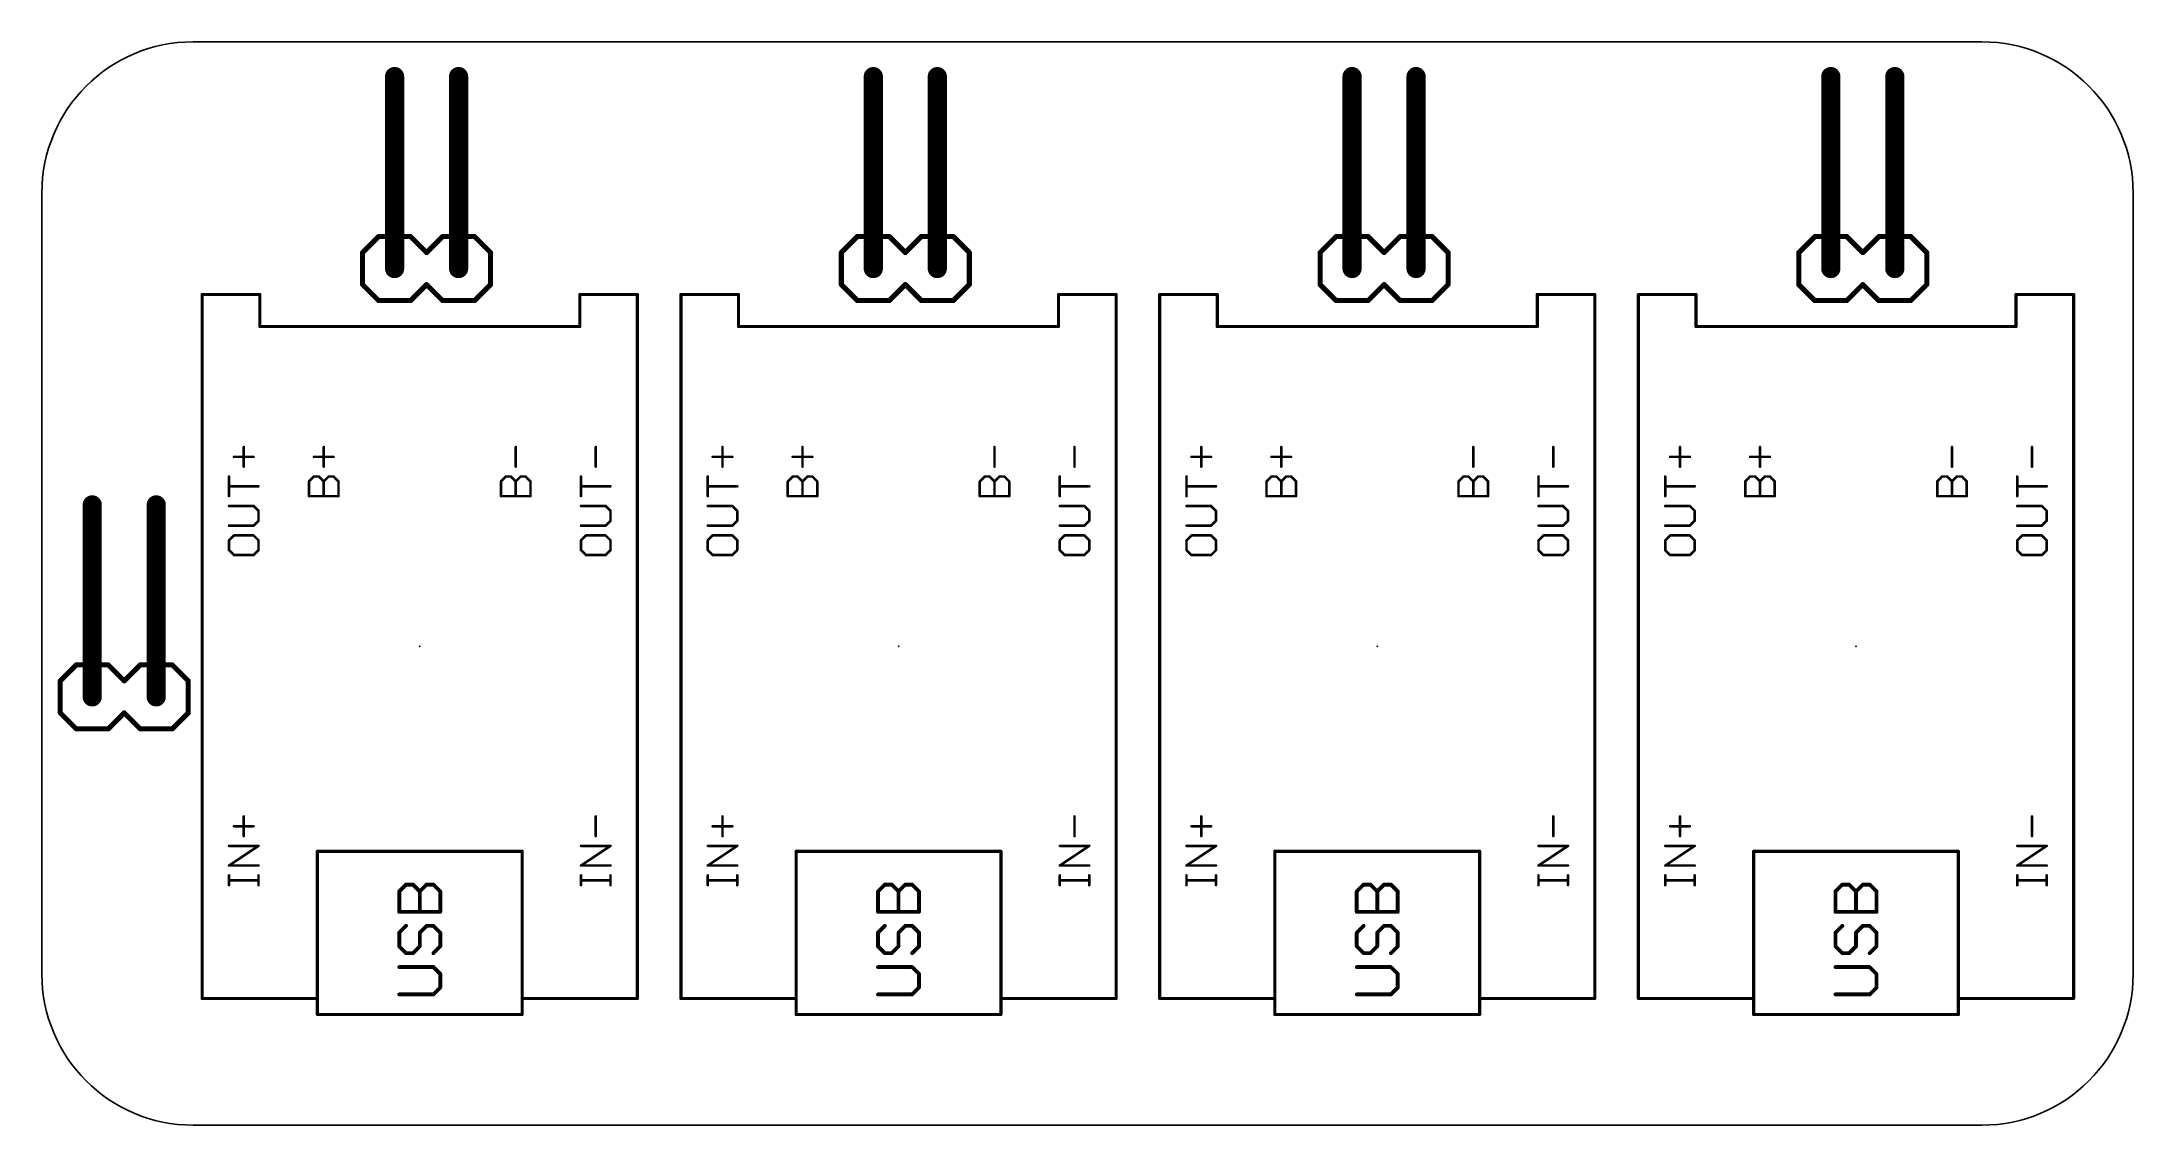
# Model space of a CAD drawing. Extents: x 0 to 83, y 0 to 43.
import ezdxf

# ---------------------------------------------------------------- set-up
doc = ezdxf.new("R2010")
doc.units = 0
for name, color, linetype in [('20', 7, 'CONTINUOUS'), ('21', 253, 'CONTINUOUS'), ('23', 7, 'CONTINUOUS'), ('51', 253, 'CONTINUOUS')]:
    doc.layers.add(name, color=color, linetype=linetype)

# ---------------------------------------------------------------- blocks, each defined once
blk = doc.blocks.new('RECT')
blk.add_solid([(-0.5, -0.5), (0.5, -0.5), (-0.5, 0.5), (0.5, 0.5)])

msp = doc.modelspace()

# ---------------------------------------------------------------- linework, layer by layer
at = {"layer": '20'}
for p, q in [((77, 43), (6, 43)), ((0, 37), (0, 6)), ((83, 6), (83, 37)), ((6, 0), (77, 0))]:
    msp.add_line(p, q, dxfattribs=at)
for centre, start, end in [((6, 37), 90, 180), ((77, 37), 0, 90), ((6, 6), 180, 270), ((77, 6), 270, 0)]:
    msp.add_arc(centre, 6, start, end, dxfattribs=at)
at = {"layer": '21'}
for points, const_width in [([(14, 34), (14, 41.62)], 0.762), ([(16.54, 34), (16.54, 41.62)], 0.762), ([(33, 34), (33, 41.62)], 0.762), ([(35.54, 34), (35.54, 41.62)], 0.762), ([(52, 34), (52, 41.62)], 0.762), ([(54.54, 34), (54.54, 41.62)], 0.762), ([(71, 34), (71, 41.62)], 0.762), ([(73.54, 34), (73.54, 41.62)], 0.762), ([(13.365, 35.27), (12.73, 34.635)], 0.2032), ([(13.365, 35.27), (14.635, 35.27)], 0.2032), ([(14.635, 35.27), (15.27, 34.635)], 0.2032), ([(15.27, 34.635), (15.905, 35.27)], 0.2032), ([(15.905, 35.27), (17.175, 35.27)], 0.2032), ([(17.175, 35.27), (17.81, 34.635)], 0.2032), ([(32.365, 35.27), (31.73, 34.635)], 0.2032), ([(32.365, 35.27), (33.635, 35.27)], 0.2032), ([(33.635, 35.27), (34.27, 34.635)], 0.2032), ([(34.27, 34.635), (34.905, 35.27)], 0.2032), ([(34.905, 35.27), (36.175, 35.27)], 0.2032), ([(36.175, 35.27), (36.81, 34.635)], 0.2032), ([(51.365, 35.27), (50.73, 34.635)], 0.2032), ([(51.365, 35.27), (52.635, 35.27)], 0.2032), ([(52.635, 35.27), (53.27, 34.635)], 0.2032), ([(53.27, 34.635), (53.905, 35.27)], 0.2032), ([(53.905, 35.27), (55.175, 35.27)], 0.2032), ([(55.175, 35.27), (55.81, 34.635)], 0.2032), ([(70.365, 35.27), (69.73, 34.635)], 0.2032), ([(70.365, 35.27), (71.635, 35.27)], 0.2032), ([(71.635, 35.27), (72.27, 34.635)], 0.2032), ([(72.27, 34.635), (72.905, 35.27)], 0.2032), ([(72.905, 35.27), (74.175, 35.27)], 0.2032), ([(74.175, 35.27), (74.81, 34.635)], 0.2032), ([(12.73, 34.635), (12.73, 33.365)], 0.2032), ([(17.81, 34.635), (17.81, 33.365)], 0.2032), ([(31.73, 34.635), (31.73, 33.365)], 0.2032), ([(36.81, 34.635), (36.81, 33.365)], 0.2032), ([(50.73, 34.635), (50.73, 33.365)], 0.2032), ([(55.81, 34.635), (55.81, 33.365)], 0.2032), ([(69.73, 34.635), (69.73, 33.365)], 0.2032), ([(74.81, 34.635), (74.81, 33.365)], 0.2032), ([(12.73, 33.365), (13.365, 32.73)], 0.2032), ([(15.27, 33.365), (14.635, 32.73)], 0.2032), ([(15.905, 32.73), (15.27, 33.365)], 0.2032), ([(17.81, 33.365), (17.175, 32.73)], 0.2032), ([(31.73, 33.365), (32.365, 32.73)], 0.2032), ([(34.27, 33.365), (33.635, 32.73)], 0.2032), ([(34.905, 32.73), (34.27, 33.365)], 0.2032), ([(36.81, 33.365), (36.175, 32.73)], 0.2032), ([(50.73, 33.365), (51.365, 32.73)], 0.2032), ([(53.27, 33.365), (52.635, 32.73)], 0.2032), ([(53.905, 32.73), (53.27, 33.365)], 0.2032), ([(55.81, 33.365), (55.175, 32.73)], 0.2032), ([(69.73, 33.365), (70.365, 32.73)], 0.2032), ([(72.27, 33.365), (71.635, 32.73)], 0.2032), ([(72.905, 32.73), (72.27, 33.365)], 0.2032), ([(74.81, 33.365), (74.175, 32.73)], 0.2032), ([(6.364, 5.03), (6.364, 32.97)], 0.127), ([(6.364, 32.97), (8.65, 32.97)], 0.127), ([(8.65, 32.97), (8.65, 31.7)], 0.127), ([(14.635, 32.73), (13.365, 32.73)], 0.2032), ([(17.175, 32.73), (15.905, 32.73)], 0.2032), ([(21.35, 31.7), (21.35, 32.97)], 0.127), ([(21.35, 32.97), (23.636, 32.97)], 0.127), ([(23.636, 32.97), (23.636, 5.03)], 0.127), ([(25.364, 5.03), (25.364, 32.97)], 0.127), ([(25.364, 32.97), (27.65, 32.97)], 0.127), ([(27.65, 32.97), (27.65, 31.7)], 0.127), ([(33.635, 32.73), (32.365, 32.73)], 0.2032), ([(36.175, 32.73), (34.905, 32.73)], 0.2032), ([(40.35, 31.7), (40.35, 32.97)], 0.127), ([(40.35, 32.97), (42.636, 32.97)], 0.127), ([(42.636, 32.97), (42.636, 5.03)], 0.127), ([(44.364, 5.03), (44.364, 32.97)], 0.127), ([(44.364, 32.97), (46.65, 32.97)], 0.127), ([(46.65, 32.97), (46.65, 31.7)], 0.127), ([(52.635, 32.73), (51.365, 32.73)], 0.2032), ([(55.175, 32.73), (53.905, 32.73)], 0.2032), ([(59.35, 31.7), (59.35, 32.97)], 0.127), ([(59.35, 32.97), (61.636, 32.97)], 0.127), ([(61.636, 32.97), (61.636, 5.03)], 0.127), ([(63.364, 5.03), (63.364, 32.97)], 0.127), ([(63.364, 32.97), (65.65, 32.97)], 0.127), ([(65.65, 32.97), (65.65, 31.7)], 0.127), ([(71.635, 32.73), (70.365, 32.73)], 0.2032), ([(74.175, 32.73), (72.905, 32.73)], 0.2032), ([(78.35, 31.7), (78.35, 32.97)], 0.127), ([(78.35, 32.97), (80.636, 32.97)], 0.127), ([(80.636, 32.97), (80.636, 5.03)], 0.127), ([(8.65, 31.7), (21.35, 31.7)], 0.127), ([(27.65, 31.7), (40.35, 31.7)], 0.127), ([(46.65, 31.7), (59.35, 31.7)], 0.127), ([(65.65, 31.7), (78.35, 31.7)], 0.127), ([(7.6247, 26.5262), (8.4043, 26.5262)], 0.1016), ([(8.0145, 26.1364), (8.0145, 26.916)], 0.1016), ([(10.7997, 26.5262), (11.5793, 26.5262)], 0.1016), ([(11.1895, 26.1364), (11.1895, 26.916)], 0.1016), ([(18.8095, 26.1364), (18.8095, 26.916)], 0.1016), ([(21.9845, 26.1364), (21.9845, 26.916)], 0.1016), ([(26.6247, 26.5262), (27.4043, 26.5262)], 0.1016), ([(27.0145, 26.1364), (27.0145, 26.916)], 0.1016), ([(29.7997, 26.5262), (30.5793, 26.5262)], 0.1016), ([(30.1895, 26.1364), (30.1895, 26.916)], 0.1016), ([(37.8095, 26.1364), (37.8095, 26.916)], 0.1016), ([(40.9845, 26.1364), (40.9845, 26.916)], 0.1016), ([(45.6247, 26.5262), (46.4043, 26.5262)], 0.1016), ([(46.0145, 26.1364), (46.0145, 26.916)], 0.1016), ([(48.7997, 26.5262), (49.5793, 26.5262)], 0.1016), ([(49.1895, 26.1364), (49.1895, 26.916)], 0.1016), ([(56.8095, 26.1364), (56.8095, 26.916)], 0.1016), ([(59.9845, 26.1364), (59.9845, 26.916)], 0.1016), ([(64.6247, 26.5262), (65.4043, 26.5262)], 0.1016), ([(65.0145, 26.1364), (65.0145, 26.916)], 0.1016), ([(67.7997, 26.5262), (68.5793, 26.5262)], 0.1016), ([(68.1895, 26.1364), (68.1895, 26.916)], 0.1016), ([(75.8095, 26.1364), (75.8095, 26.916)], 0.1016), ([(78.9845, 26.1364), (78.9845, 26.916)], 0.1016), ([(7.4298, 24.967), (7.4298, 25.7466)], 0.1016), ([(10.6048, 25.5517), (10.7997, 25.7466)], 0.1016), ([(10.7997, 25.7466), (10.9946, 25.7466)], 0.1016), ([(10.9946, 25.7466), (11.1895, 25.5517)], 0.1016), ([(11.1895, 25.5517), (11.3844, 25.7466)], 0.1016), ([(11.3844, 25.7466), (11.5793, 25.7466)], 0.1016), ([(11.5793, 25.7466), (11.7742, 25.5517)], 0.1016), ([(18.2248, 25.5517), (18.4197, 25.7466)], 0.1016), ([(18.4197, 25.7466), (18.6146, 25.7466)], 0.1016), ([(18.6146, 25.7466), (18.8095, 25.5517)], 0.1016), ([(18.8095, 25.5517), (19.0044, 25.7466)], 0.1016), ([(19.0044, 25.7466), (19.1993, 25.7466)], 0.1016), ([(19.1993, 25.7466), (19.3942, 25.5517)], 0.1016), ([(21.3998, 24.967), (21.3998, 25.7466)], 0.1016), ([(26.4298, 24.967), (26.4298, 25.7466)], 0.1016), ([(29.6048, 25.5517), (29.7997, 25.7466)], 0.1016), ([(29.7997, 25.7466), (29.9946, 25.7466)], 0.1016), ([(29.9946, 25.7466), (30.1895, 25.5517)], 0.1016), ([(30.1895, 25.5517), (30.3844, 25.7466)], 0.1016), ([(30.3844, 25.7466), (30.5793, 25.7466)], 0.1016), ([(30.5793, 25.7466), (30.7742, 25.5517)], 0.1016), ([(37.2248, 25.5517), (37.4197, 25.7466)], 0.1016), ([(37.4197, 25.7466), (37.6146, 25.7466)], 0.1016), ([(37.6146, 25.7466), (37.8095, 25.5517)], 0.1016), ([(37.8095, 25.5517), (38.0044, 25.7466)], 0.1016), ([(38.0044, 25.7466), (38.1993, 25.7466)], 0.1016), ([(38.1993, 25.7466), (38.3942, 25.5517)], 0.1016), ([(40.3998, 24.967), (40.3998, 25.7466)], 0.1016), ([(45.4298, 24.967), (45.4298, 25.7466)], 0.1016), ([(48.6048, 25.5517), (48.7997, 25.7466)], 0.1016), ([(48.7997, 25.7466), (48.9946, 25.7466)], 0.1016), ([(48.9946, 25.7466), (49.1895, 25.5517)], 0.1016), ([(49.1895, 25.5517), (49.3844, 25.7466)], 0.1016), ([(49.3844, 25.7466), (49.5793, 25.7466)], 0.1016), ([(49.5793, 25.7466), (49.7742, 25.5517)], 0.1016), ([(56.2248, 25.5517), (56.4197, 25.7466)], 0.1016), ([(56.4197, 25.7466), (56.6146, 25.7466)], 0.1016), ([(56.6146, 25.7466), (56.8095, 25.5517)], 0.1016), ([(56.8095, 25.5517), (57.0044, 25.7466)], 0.1016), ([(57.0044, 25.7466), (57.1993, 25.7466)], 0.1016), ([(57.1993, 25.7466), (57.3942, 25.5517)], 0.1016), ([(59.3998, 24.967), (59.3998, 25.7466)], 0.1016), ([(64.4298, 24.967), (64.4298, 25.7466)], 0.1016), ([(67.6048, 25.5517), (67.7997, 25.7466)], 0.1016), ([(67.7997, 25.7466), (67.9946, 25.7466)], 0.1016), ([(67.9946, 25.7466), (68.1895, 25.5517)], 0.1016), ([(68.1895, 25.5517), (68.3844, 25.7466)], 0.1016), ([(68.3844, 25.7466), (68.5793, 25.7466)], 0.1016), ([(68.5793, 25.7466), (68.7742, 25.5517)], 0.1016), ([(75.2248, 25.5517), (75.4197, 25.7466)], 0.1016), ([(75.4197, 25.7466), (75.6146, 25.7466)], 0.1016), ([(75.6146, 25.7466), (75.8095, 25.5517)], 0.1016), ([(75.8095, 25.5517), (76.0044, 25.7466)], 0.1016), ([(76.0044, 25.7466), (76.1993, 25.7466)], 0.1016), ([(76.1993, 25.7466), (76.3942, 25.5517)], 0.1016), ([(78.3998, 24.967), (78.3998, 25.7466)], 0.1016), ([(2, 17), (2, 24.62)], 0.762), ([(4.54, 17), (4.54, 24.62)], 0.762), ([(8.5992, 25.3568), (7.4298, 25.3568)], 0.1016), ([(10.6048, 24.967), (10.6048, 25.5517)], 0.1016), ([(11.7742, 24.967), (10.6048, 24.967)], 0.1016), ([(11.1895, 24.967), (11.1895, 25.5517)], 0.1016), ([(11.7742, 25.5517), (11.7742, 24.967)], 0.1016), ([(18.2248, 24.967), (18.2248, 25.5517)], 0.1016), ([(19.3942, 24.967), (18.2248, 24.967)], 0.1016), ([(18.8095, 24.967), (18.8095, 25.5517)], 0.1016), ([(19.3942, 25.5517), (19.3942, 24.967)], 0.1016), ([(22.5692, 25.3568), (21.3998, 25.3568)], 0.1016), ([(27.5992, 25.3568), (26.4298, 25.3568)], 0.1016), ([(29.6048, 24.967), (29.6048, 25.5517)], 0.1016), ([(30.7742, 24.967), (29.6048, 24.967)], 0.1016), ([(30.1895, 24.967), (30.1895, 25.5517)], 0.1016), ([(30.7742, 25.5517), (30.7742, 24.967)], 0.1016), ([(37.2248, 24.967), (37.2248, 25.5517)], 0.1016), ([(38.3942, 24.967), (37.2248, 24.967)], 0.1016), ([(37.8095, 24.967), (37.8095, 25.5517)], 0.1016), ([(38.3942, 25.5517), (38.3942, 24.967)], 0.1016), ([(41.5692, 25.3568), (40.3998, 25.3568)], 0.1016), ([(46.5992, 25.3568), (45.4298, 25.3568)], 0.1016), ([(48.6048, 24.967), (48.6048, 25.5517)], 0.1016), ([(49.7742, 24.967), (48.6048, 24.967)], 0.1016), ([(49.1895, 24.967), (49.1895, 25.5517)], 0.1016), ([(49.7742, 25.5517), (49.7742, 24.967)], 0.1016), ([(56.2248, 24.967), (56.2248, 25.5517)], 0.1016), ([(57.3942, 24.967), (56.2248, 24.967)], 0.1016), ([(56.8095, 24.967), (56.8095, 25.5517)], 0.1016), ([(57.3942, 25.5517), (57.3942, 24.967)], 0.1016), ([(60.5692, 25.3568), (59.3998, 25.3568)], 0.1016), ([(65.5992, 25.3568), (64.4298, 25.3568)], 0.1016), ([(67.6048, 24.967), (67.6048, 25.5517)], 0.1016), ([(68.7742, 24.967), (67.6048, 24.967)], 0.1016), ([(68.1895, 24.967), (68.1895, 25.5517)], 0.1016), ([(68.7742, 25.5517), (68.7742, 24.967)], 0.1016), ([(75.2248, 24.967), (75.2248, 25.5517)], 0.1016), ([(76.3942, 24.967), (75.2248, 24.967)], 0.1016), ([(75.8095, 24.967), (75.8095, 25.5517)], 0.1016), ([(76.3942, 25.5517), (76.3942, 24.967)], 0.1016), ([(79.5692, 25.3568), (78.3998, 25.3568)], 0.1016), ([(8.4043, 24.5772), (7.4298, 24.5772)], 0.1016), ([(8.5992, 24.3823), (8.4043, 24.5772)], 0.1016), ([(8.5992, 23.9925), (8.5992, 24.3823)], 0.1016), ([(22.3743, 24.5772), (21.3998, 24.5772)], 0.1016), ([(22.5692, 24.3823), (22.3743, 24.5772)], 0.1016), ([(22.5692, 23.9925), (22.5692, 24.3823)], 0.1016), ([(27.4043, 24.5772), (26.4298, 24.5772)], 0.1016), ([(27.5992, 24.3823), (27.4043, 24.5772)], 0.1016), ([(27.5992, 23.9925), (27.5992, 24.3823)], 0.1016), ([(41.3743, 24.5772), (40.3998, 24.5772)], 0.1016), ([(41.5692, 24.3823), (41.3743, 24.5772)], 0.1016), ([(41.5692, 23.9925), (41.5692, 24.3823)], 0.1016), ([(46.4043, 24.5772), (45.4298, 24.5772)], 0.1016), ([(46.5992, 24.3823), (46.4043, 24.5772)], 0.1016), ([(46.5992, 23.9925), (46.5992, 24.3823)], 0.1016), ([(60.3743, 24.5772), (59.3998, 24.5772)], 0.1016), ([(60.5692, 24.3823), (60.3743, 24.5772)], 0.1016), ([(60.5692, 23.9925), (60.5692, 24.3823)], 0.1016), ([(65.4043, 24.5772), (64.4298, 24.5772)], 0.1016), ([(65.5992, 24.3823), (65.4043, 24.5772)], 0.1016), ([(65.5992, 23.9925), (65.5992, 24.3823)], 0.1016), ([(79.3743, 24.5772), (78.3998, 24.5772)], 0.1016), ([(79.5692, 24.3823), (79.3743, 24.5772)], 0.1016), ([(79.5692, 23.9925), (79.5692, 24.3823)], 0.1016), ([(7.4298, 23.7976), (8.4043, 23.7976)], 0.1016), ([(7.6247, 23.4078), (7.4298, 23.2129)], 0.1016), ([(7.4298, 23.2129), (7.4298, 22.8231)], 0.1016), ([(8.4043, 23.4078), (7.6247, 23.4078)], 0.1016), ([(8.4043, 23.7976), (8.5992, 23.9925)], 0.1016), ([(8.5992, 23.2129), (8.4043, 23.4078)], 0.1016), ([(8.5992, 22.8231), (8.5992, 23.2129)], 0.1016), ([(21.3998, 23.7976), (22.3743, 23.7976)], 0.1016), ([(21.5947, 23.4078), (21.3998, 23.2129)], 0.1016), ([(21.3998, 23.2129), (21.3998, 22.8231)], 0.1016), ([(22.3743, 23.4078), (21.5947, 23.4078)], 0.1016), ([(22.3743, 23.7976), (22.5692, 23.9925)], 0.1016), ([(22.5692, 23.2129), (22.3743, 23.4078)], 0.1016), ([(22.5692, 22.8231), (22.5692, 23.2129)], 0.1016), ([(26.4298, 23.7976), (27.4043, 23.7976)], 0.1016), ([(26.6247, 23.4078), (26.4298, 23.2129)], 0.1016), ([(26.4298, 23.2129), (26.4298, 22.8231)], 0.1016), ([(27.4043, 23.4078), (26.6247, 23.4078)], 0.1016), ([(27.4043, 23.7976), (27.5992, 23.9925)], 0.1016), ([(27.5992, 23.2129), (27.4043, 23.4078)], 0.1016), ([(27.5992, 22.8231), (27.5992, 23.2129)], 0.1016), ([(40.3998, 23.7976), (41.3743, 23.7976)], 0.1016), ([(40.5947, 23.4078), (40.3998, 23.2129)], 0.1016), ([(40.3998, 23.2129), (40.3998, 22.8231)], 0.1016), ([(41.3743, 23.4078), (40.5947, 23.4078)], 0.1016), ([(41.3743, 23.7976), (41.5692, 23.9925)], 0.1016), ([(41.5692, 23.2129), (41.3743, 23.4078)], 0.1016), ([(41.5692, 22.8231), (41.5692, 23.2129)], 0.1016), ([(45.4298, 23.7976), (46.4043, 23.7976)], 0.1016), ([(45.6247, 23.4078), (45.4298, 23.2129)], 0.1016), ([(45.4298, 23.2129), (45.4298, 22.8231)], 0.1016), ([(46.4043, 23.4078), (45.6247, 23.4078)], 0.1016), ([(46.4043, 23.7976), (46.5992, 23.9925)], 0.1016), ([(46.5992, 23.2129), (46.4043, 23.4078)], 0.1016), ([(46.5992, 22.8231), (46.5992, 23.2129)], 0.1016), ([(59.3998, 23.7976), (60.3743, 23.7976)], 0.1016), ([(59.5947, 23.4078), (59.3998, 23.2129)], 0.1016), ([(59.3998, 23.2129), (59.3998, 22.8231)], 0.1016), ([(60.3743, 23.4078), (59.5947, 23.4078)], 0.1016), ([(60.3743, 23.7976), (60.5692, 23.9925)], 0.1016), ([(60.5692, 23.2129), (60.3743, 23.4078)], 0.1016), ([(60.5692, 22.8231), (60.5692, 23.2129)], 0.1016), ([(64.4298, 23.7976), (65.4043, 23.7976)], 0.1016), ([(64.6247, 23.4078), (64.4298, 23.2129)], 0.1016), ([(64.4298, 23.2129), (64.4298, 22.8231)], 0.1016), ([(65.4043, 23.4078), (64.6247, 23.4078)], 0.1016), ([(65.4043, 23.7976), (65.5992, 23.9925)], 0.1016), ([(65.5992, 23.2129), (65.4043, 23.4078)], 0.1016), ([(65.5992, 22.8231), (65.5992, 23.2129)], 0.1016), ([(78.3998, 23.7976), (79.3743, 23.7976)], 0.1016), ([(78.5947, 23.4078), (78.3998, 23.2129)], 0.1016), ([(78.3998, 23.2129), (78.3998, 22.8231)], 0.1016), ([(79.3743, 23.4078), (78.5947, 23.4078)], 0.1016), ([(79.3743, 23.7976), (79.5692, 23.9925)], 0.1016), ([(79.5692, 23.2129), (79.3743, 23.4078)], 0.1016), ([(79.5692, 22.8231), (79.5692, 23.2129)], 0.1016), ([(7.4298, 22.8231), (7.6247, 22.6282)], 0.1016), ([(7.6247, 22.6282), (8.4043, 22.6282)], 0.1016), ([(8.4043, 22.6282), (8.5992, 22.8231)], 0.1016), ([(21.3998, 22.8231), (21.5947, 22.6282)], 0.1016), ([(21.5947, 22.6282), (22.3743, 22.6282)], 0.1016), ([(22.3743, 22.6282), (22.5692, 22.8231)], 0.1016), ([(26.4298, 22.8231), (26.6247, 22.6282)], 0.1016), ([(26.6247, 22.6282), (27.4043, 22.6282)], 0.1016), ([(27.4043, 22.6282), (27.5992, 22.8231)], 0.1016), ([(40.3998, 22.8231), (40.5947, 22.6282)], 0.1016), ([(40.5947, 22.6282), (41.3743, 22.6282)], 0.1016), ([(41.3743, 22.6282), (41.5692, 22.8231)], 0.1016), ([(45.4298, 22.8231), (45.6247, 22.6282)], 0.1016), ([(45.6247, 22.6282), (46.4043, 22.6282)], 0.1016), ([(46.4043, 22.6282), (46.5992, 22.8231)], 0.1016), ([(59.3998, 22.8231), (59.5947, 22.6282)], 0.1016), ([(59.5947, 22.6282), (60.3743, 22.6282)], 0.1016), ([(60.3743, 22.6282), (60.5692, 22.8231)], 0.1016), ([(64.4298, 22.8231), (64.6247, 22.6282)], 0.1016), ([(64.6247, 22.6282), (65.4043, 22.6282)], 0.1016), ([(65.4043, 22.6282), (65.5992, 22.8231)], 0.1016), ([(78.3998, 22.8231), (78.5947, 22.6282)], 0.1016), ([(78.5947, 22.6282), (79.3743, 22.6282)], 0.1016), ([(79.3743, 22.6282), (79.5692, 22.8231)], 0.1016), ([(1.365, 18.27), (0.73, 17.635)], 0.2032), ([(1.365, 18.27), (2.635, 18.27)], 0.2032), ([(2.635, 18.27), (3.27, 17.635)], 0.2032), ([(3.27, 17.635), (3.905, 18.27)], 0.2032), ([(3.905, 18.27), (5.175, 18.27)], 0.2032), ([(5.175, 18.27), (5.81, 17.635)], 0.2032), ([(0.73, 17.635), (0.73, 16.365)], 0.2032), ([(5.81, 17.635), (5.81, 16.365)], 0.2032), ([(0.73, 16.365), (1.365, 15.73)], 0.2032), ([(2.635, 15.73), (1.365, 15.73)], 0.2032), ([(3.27, 16.365), (2.635, 15.73)], 0.2032), ([(3.905, 15.73), (3.27, 16.365)], 0.2032), ([(5.175, 15.73), (3.905, 15.73)], 0.2032), ([(5.81, 16.365), (5.175, 15.73)], 0.2032), ([(7.6247, 11.8646), (8.4043, 11.8646)], 0.1016), ([(8.0145, 11.4748), (8.0145, 12.2544)], 0.1016), ([(21.9845, 11.4748), (21.9845, 12.2544)], 0.1016), ([(26.6247, 11.8646), (27.4043, 11.8646)], 0.1016), ([(27.0145, 11.4748), (27.0145, 12.2544)], 0.1016), ([(40.9845, 11.4748), (40.9845, 12.2544)], 0.1016), ([(45.6247, 11.8646), (46.4043, 11.8646)], 0.1016), ([(46.0145, 11.4748), (46.0145, 12.2544)], 0.1016), ([(59.9845, 11.4748), (59.9845, 12.2544)], 0.1016), ([(64.6247, 11.8646), (65.4043, 11.8646)], 0.1016), ([(65.0145, 11.4748), (65.0145, 12.2544)], 0.1016), ([(78.9845, 11.4748), (78.9845, 12.2544)], 0.1016), ([(7.4298, 10.3054), (8.5992, 11.085)], 0.1016), ([(8.5992, 11.085), (7.4298, 11.085)], 0.1016), ([(10.936, 10.872), (19.064, 10.872)], 0.127), ([(10.936, 5.03), (10.936, 10.872)], 0.127), ([(19.064, 5.03), (19.064, 10.872)], 0.127), ([(21.3998, 10.3054), (22.5692, 11.085)], 0.1016), ([(22.5692, 11.085), (21.3998, 11.085)], 0.1016), ([(26.4298, 10.3054), (27.5992, 11.085)], 0.1016), ([(27.5992, 11.085), (26.4298, 11.085)], 0.1016), ([(29.936, 10.872), (38.064, 10.872)], 0.127), ([(29.936, 5.03), (29.936, 10.872)], 0.127), ([(38.064, 5.03), (38.064, 10.872)], 0.127), ([(40.3998, 10.3054), (41.5692, 11.085)], 0.1016), ([(41.5692, 11.085), (40.3998, 11.085)], 0.1016), ([(45.4298, 10.3054), (46.5992, 11.085)], 0.1016), ([(46.5992, 11.085), (45.4298, 11.085)], 0.1016), ([(48.936, 10.872), (57.064, 10.872)], 0.127), ([(48.936, 5.03), (48.936, 10.872)], 0.127), ([(57.064, 5.03), (57.064, 10.872)], 0.127), ([(59.3998, 10.3054), (60.5692, 11.085)], 0.1016), ([(60.5692, 11.085), (59.3998, 11.085)], 0.1016), ([(64.4298, 10.3054), (65.5992, 11.085)], 0.1016), ([(65.5992, 11.085), (64.4298, 11.085)], 0.1016), ([(67.936, 10.872), (76.064, 10.872)], 0.127), ([(67.936, 5.03), (67.936, 10.872)], 0.127), ([(76.064, 5.03), (76.064, 10.872)], 0.127), ([(78.3998, 10.3054), (79.5692, 11.085)], 0.1016), ([(79.5692, 11.085), (78.3998, 11.085)], 0.1016), ([(8.5992, 10.3054), (7.4298, 10.3054)], 0.1016), ([(7.4298, 9.5258), (7.4298, 9.9156)], 0.1016), ([(8.5992, 9.5258), (8.5992, 9.9156)], 0.1016), ([(22.5692, 10.3054), (21.3998, 10.3054)], 0.1016), ([(21.3998, 9.5258), (21.3998, 9.9156)], 0.1016), ([(22.5692, 9.5258), (22.5692, 9.9156)], 0.1016), ([(27.5992, 10.3054), (26.4298, 10.3054)], 0.1016), ([(26.4298, 9.5258), (26.4298, 9.9156)], 0.1016), ([(27.5992, 9.5258), (27.5992, 9.9156)], 0.1016), ([(41.5692, 10.3054), (40.3998, 10.3054)], 0.1016), ([(40.3998, 9.5258), (40.3998, 9.9156)], 0.1016), ([(41.5692, 9.5258), (41.5692, 9.9156)], 0.1016), ([(46.5992, 10.3054), (45.4298, 10.3054)], 0.1016), ([(45.4298, 9.5258), (45.4298, 9.9156)], 0.1016), ([(46.5992, 9.5258), (46.5992, 9.9156)], 0.1016), ([(60.5692, 10.3054), (59.3998, 10.3054)], 0.1016), ([(59.3998, 9.5258), (59.3998, 9.9156)], 0.1016), ([(60.5692, 9.5258), (60.5692, 9.9156)], 0.1016), ([(65.5992, 10.3054), (64.4298, 10.3054)], 0.1016), ([(64.4298, 9.5258), (64.4298, 9.9156)], 0.1016), ([(65.5992, 9.5258), (65.5992, 9.9156)], 0.1016), ([(79.5692, 10.3054), (78.3998, 10.3054)], 0.1016), ([(78.3998, 9.5258), (78.3998, 9.9156)], 0.1016), ([(79.5692, 9.5258), (79.5692, 9.9156)], 0.1016), ([(8.5992, 9.7207), (7.4298, 9.7207)], 0.1016), ([(14.1858, 9.2783), (14.457, 9.5494)], 0.1524), ([(14.1858, 8.4648), (14.1858, 9.2783)], 0.1524), ([(14.457, 9.5494), (14.7281, 9.5494)], 0.1524), ([(14.7281, 9.5494), (14.9993, 9.2783)], 0.1524), ([(14.9993, 9.2783), (15.2705, 9.5494)], 0.1524), ([(14.9993, 8.4648), (14.9993, 9.2783)], 0.1524), ([(15.2705, 9.5494), (15.5416, 9.5494)], 0.1524), ([(15.5416, 9.5494), (15.8128, 9.2783)], 0.1524), ([(15.8128, 9.2783), (15.8128, 8.4648)], 0.1524), ([(22.5692, 9.7207), (21.3998, 9.7207)], 0.1016), ([(27.5992, 9.7207), (26.4298, 9.7207)], 0.1016), ([(33.1858, 9.2783), (33.457, 9.5494)], 0.1524), ([(33.1858, 8.4648), (33.1858, 9.2783)], 0.1524), ([(33.457, 9.5494), (33.7281, 9.5494)], 0.1524), ([(33.7281, 9.5494), (33.9993, 9.2783)], 0.1524), ([(33.9993, 9.2783), (34.2705, 9.5494)], 0.1524), ([(33.9993, 8.4648), (33.9993, 9.2783)], 0.1524), ([(34.2705, 9.5494), (34.5416, 9.5494)], 0.1524), ([(34.5416, 9.5494), (34.8128, 9.2783)], 0.1524), ([(34.8128, 9.2783), (34.8128, 8.4648)], 0.1524), ([(41.5692, 9.7207), (40.3998, 9.7207)], 0.1016), ([(46.5992, 9.7207), (45.4298, 9.7207)], 0.1016), ([(52.1858, 9.2783), (52.457, 9.5494)], 0.1524), ([(52.1858, 8.4648), (52.1858, 9.2783)], 0.1524), ([(52.457, 9.5494), (52.7281, 9.5494)], 0.1524), ([(52.7281, 9.5494), (52.9993, 9.2783)], 0.1524), ([(52.9993, 9.2783), (53.2705, 9.5494)], 0.1524), ([(52.9993, 8.4648), (52.9993, 9.2783)], 0.1524), ([(53.2705, 9.5494), (53.5416, 9.5494)], 0.1524), ([(53.5416, 9.5494), (53.8128, 9.2783)], 0.1524), ([(53.8128, 9.2783), (53.8128, 8.4648)], 0.1524), ([(60.5692, 9.7207), (59.3998, 9.7207)], 0.1016), ([(65.5992, 9.7207), (64.4298, 9.7207)], 0.1016), ([(71.1858, 9.2783), (71.457, 9.5494)], 0.1524), ([(71.1858, 8.4648), (71.1858, 9.2783)], 0.1524), ([(71.457, 9.5494), (71.7281, 9.5494)], 0.1524), ([(71.7281, 9.5494), (71.9993, 9.2783)], 0.1524), ([(71.9993, 9.2783), (72.2705, 9.5494)], 0.1524), ([(71.9993, 8.4648), (71.9993, 9.2783)], 0.1524), ([(72.2705, 9.5494), (72.5416, 9.5494)], 0.1524), ([(72.5416, 9.5494), (72.8128, 9.2783)], 0.1524), ([(72.8128, 9.2783), (72.8128, 8.4648)], 0.1524), ([(79.5692, 9.7207), (78.3998, 9.7207)], 0.1016), ([(15.8128, 8.4648), (14.1858, 8.4648)], 0.1524), ([(34.8128, 8.4648), (33.1858, 8.4648)], 0.1524), ([(53.8128, 8.4648), (52.1858, 8.4648)], 0.1524), ([(72.8128, 8.4648), (71.1858, 8.4648)], 0.1524), ([(14.457, 7.9123), (14.1858, 7.6411)], 0.1524), ([(14.1858, 7.6411), (14.1858, 7.0988)], 0.1524), ([(14.9993, 7.6411), (15.2705, 7.9123)], 0.1524), ([(14.9993, 7.0988), (14.9993, 7.6411)], 0.1524), ([(15.2705, 7.9123), (15.5416, 7.9123)], 0.1524), ([(15.5416, 7.9123), (15.8128, 7.6411)], 0.1524), ([(15.8128, 7.6411), (15.8128, 7.0988)], 0.1524), ([(33.457, 7.9123), (33.1858, 7.6411)], 0.1524), ([(33.1858, 7.6411), (33.1858, 7.0988)], 0.1524), ([(33.9993, 7.6411), (34.2705, 7.9123)], 0.1524), ([(33.9993, 7.0988), (33.9993, 7.6411)], 0.1524), ([(34.2705, 7.9123), (34.5416, 7.9123)], 0.1524), ([(34.5416, 7.9123), (34.8128, 7.6411)], 0.1524), ([(34.8128, 7.6411), (34.8128, 7.0988)], 0.1524), ([(52.457, 7.9123), (52.1858, 7.6411)], 0.1524), ([(52.1858, 7.6411), (52.1858, 7.0988)], 0.1524), ([(52.9993, 7.6411), (53.2705, 7.9123)], 0.1524), ([(52.9993, 7.0988), (52.9993, 7.6411)], 0.1524), ([(53.2705, 7.9123), (53.5416, 7.9123)], 0.1524), ([(53.5416, 7.9123), (53.8128, 7.6411)], 0.1524), ([(53.8128, 7.6411), (53.8128, 7.0988)], 0.1524), ([(71.457, 7.9123), (71.1858, 7.6411)], 0.1524), ([(71.1858, 7.6411), (71.1858, 7.0988)], 0.1524), ([(71.9993, 7.6411), (72.2705, 7.9123)], 0.1524), ([(71.9993, 7.0988), (71.9993, 7.6411)], 0.1524), ([(72.2705, 7.9123), (72.5416, 7.9123)], 0.1524), ([(72.5416, 7.9123), (72.8128, 7.6411)], 0.1524), ([(72.8128, 7.6411), (72.8128, 7.0988)], 0.1524), ([(14.1858, 7.0988), (14.457, 6.8276)], 0.1524), ([(14.457, 6.8276), (14.7281, 6.8276)], 0.1524), ([(14.7281, 6.8276), (14.9993, 7.0988)], 0.1524), ([(15.8128, 7.0988), (15.5416, 6.8276)], 0.1524), ([(33.1858, 7.0988), (33.457, 6.8276)], 0.1524), ([(33.457, 6.8276), (33.7281, 6.8276)], 0.1524), ([(33.7281, 6.8276), (33.9993, 7.0988)], 0.1524), ([(34.8128, 7.0988), (34.5416, 6.8276)], 0.1524), ([(52.1858, 7.0988), (52.457, 6.8276)], 0.1524), ([(52.457, 6.8276), (52.7281, 6.8276)], 0.1524), ([(52.7281, 6.8276), (52.9993, 7.0988)], 0.1524), ([(53.8128, 7.0988), (53.5416, 6.8276)], 0.1524), ([(71.1858, 7.0988), (71.457, 6.8276)], 0.1524), ([(71.457, 6.8276), (71.7281, 6.8276)], 0.1524), ([(71.7281, 6.8276), (71.9993, 7.0988)], 0.1524), ([(72.8128, 7.0988), (72.5416, 6.8276)], 0.1524), ([(15.5416, 6.2751), (14.1858, 6.2751)], 0.1524), ([(15.8128, 6.004), (15.5416, 6.2751)], 0.1524), ([(15.8128, 5.4616), (15.8128, 6.004)], 0.1524), ([(34.5416, 6.2751), (33.1858, 6.2751)], 0.1524), ([(34.8128, 6.004), (34.5416, 6.2751)], 0.1524), ([(34.8128, 5.4616), (34.8128, 6.004)], 0.1524), ([(53.5416, 6.2751), (52.1858, 6.2751)], 0.1524), ([(53.8128, 6.004), (53.5416, 6.2751)], 0.1524), ([(53.8128, 5.4616), (53.8128, 6.004)], 0.1524), ([(72.5416, 6.2751), (71.1858, 6.2751)], 0.1524), ([(72.8128, 6.004), (72.5416, 6.2751)], 0.1524), ([(72.8128, 5.4616), (72.8128, 6.004)], 0.1524), ([(6.364, 5.03), (10.936, 5.03)], 0.127), ([(10.936, 4.395), (10.936, 5.03)], 0.127), ([(14.1858, 5.1905), (15.5416, 5.1905)], 0.1524), ([(15.5416, 5.1905), (15.8128, 5.4616)], 0.1524), ([(23.636, 5.03), (19.064, 5.03)], 0.127), ([(19.064, 4.395), (19.064, 5.03)], 0.127), ([(25.364, 5.03), (29.936, 5.03)], 0.127), ([(29.936, 4.395), (29.936, 5.03)], 0.127), ([(33.1858, 5.1905), (34.5416, 5.1905)], 0.1524), ([(34.5416, 5.1905), (34.8128, 5.4616)], 0.1524), ([(42.636, 5.03), (38.064, 5.03)], 0.127), ([(38.064, 4.395), (38.064, 5.03)], 0.127), ([(44.364, 5.03), (48.936, 5.03)], 0.127), ([(48.936, 4.395), (48.936, 5.03)], 0.127), ([(52.1858, 5.1905), (53.5416, 5.1905)], 0.1524), ([(53.5416, 5.1905), (53.8128, 5.4616)], 0.1524), ([(61.636, 5.03), (57.064, 5.03)], 0.127), ([(57.064, 4.395), (57.064, 5.03)], 0.127), ([(63.364, 5.03), (67.936, 5.03)], 0.127), ([(67.936, 4.395), (67.936, 5.03)], 0.127), ([(71.1858, 5.1905), (72.5416, 5.1905)], 0.1524), ([(72.5416, 5.1905), (72.8128, 5.4616)], 0.1524), ([(80.636, 5.03), (76.064, 5.03)], 0.127), ([(76.064, 4.395), (76.064, 5.03)], 0.127), ([(10.936, 4.395), (19.064, 4.395)], 0.127), ([(29.936, 4.395), (38.064, 4.395)], 0.127), ([(48.936, 4.395), (57.064, 4.395)], 0.127), ([(67.936, 4.395), (76.064, 4.395)], 0.127)]:
    msp.add_lwpolyline(points, dxfattribs=dict(at, const_width=const_width))
for points, const_width in [([(14.1905, 41.62, 1), (13.8095, 41.62)], 0.381), ([(16.7305, 41.62, 1), (16.3495, 41.62)], 0.381), ([(33.1905, 41.62, 1), (32.8095, 41.62)], 0.381), ([(35.7305, 41.62, 1), (35.3495, 41.62)], 0.381), ([(52.1905, 41.62, 1), (51.8095, 41.62)], 0.381), ([(54.7305, 41.62, 1), (54.3495, 41.62)], 0.381), ([(71.1905, 41.62, 1), (70.8095, 41.62)], 0.381), ([(73.7305, 41.62, 1), (73.3495, 41.62)], 0.381), ([(13.365, 35.3208, 1), (13.365, 35.2192)], 0.1016), ([(13.4009, 35.2341, 1), (13.3291, 35.3059)], 0.1016), ([(14.6709, 35.3059, 1), (14.5991, 35.2341)], 0.1016), ([(14.635, 35.2192, 1), (14.635, 35.3208)], 0.1016), ([(15.905, 35.3208, 1), (15.905, 35.2192)], 0.1016), ([(15.9409, 35.2341, 1), (15.8691, 35.3059)], 0.1016), ([(17.2109, 35.3059, 1), (17.1391, 35.2341)], 0.1016), ([(17.175, 35.2192, 1), (17.175, 35.3208)], 0.1016), ([(32.365, 35.3208, 1), (32.365, 35.2192)], 0.1016), ([(32.4009, 35.2341, 1), (32.3291, 35.3059)], 0.1016), ([(33.6709, 35.3059, 1), (33.5991, 35.2341)], 0.1016), ([(33.635, 35.2192, 1), (33.635, 35.3208)], 0.1016), ([(34.905, 35.3208, 1), (34.905, 35.2192)], 0.1016), ([(34.9409, 35.2341, 1), (34.8691, 35.3059)], 0.1016), ([(36.2109, 35.3059, 1), (36.1391, 35.2341)], 0.1016), ([(36.175, 35.2192, 1), (36.175, 35.3208)], 0.1016), ([(51.365, 35.3208, 1), (51.365, 35.2192)], 0.1016), ([(51.4009, 35.2341, 1), (51.3291, 35.3059)], 0.1016), ([(52.6709, 35.3059, 1), (52.5991, 35.2341)], 0.1016), ([(52.635, 35.2192, 1), (52.635, 35.3208)], 0.1016), ([(53.905, 35.3208, 1), (53.905, 35.2192)], 0.1016), ([(53.9409, 35.2341, 1), (53.8691, 35.3059)], 0.1016), ([(55.2109, 35.3059, 1), (55.1391, 35.2341)], 0.1016), ([(55.175, 35.2192, 1), (55.175, 35.3208)], 0.1016), ([(70.365, 35.3208, 1), (70.365, 35.2192)], 0.1016), ([(70.4009, 35.2341, 1), (70.3291, 35.3059)], 0.1016), ([(71.6709, 35.3059, 1), (71.5991, 35.2341)], 0.1016), ([(71.635, 35.2192, 1), (71.635, 35.3208)], 0.1016), ([(72.905, 35.3208, 1), (72.905, 35.2192)], 0.1016), ([(72.9409, 35.2341, 1), (72.8691, 35.3059)], 0.1016), ([(74.2109, 35.3059, 1), (74.1391, 35.2341)], 0.1016), ([(74.175, 35.2192, 1), (74.175, 35.3208)], 0.1016), ([(12.7808, 34.635, 1), (12.6792, 34.635)], 0.1016), ([(12.6941, 34.6709, 1), (12.7659, 34.5991)], 0.1016), ([(13.8095, 34, 1), (14.1905, 34)], 0.381), ([(15.2341, 34.6709, 1), (15.3059, 34.5991)], 0.1016), ([(15.2341, 34.5991, 1), (15.3059, 34.6709)], 0.1016), ([(16.3495, 34, 1), (16.7305, 34)], 0.381), ([(17.8608, 34.635, 1), (17.7592, 34.635)], 0.1016), ([(17.7741, 34.5991, 1), (17.8459, 34.6709)], 0.1016), ([(31.7808, 34.635, 1), (31.6792, 34.635)], 0.1016), ([(31.6941, 34.6709, 1), (31.7659, 34.5991)], 0.1016), ([(32.8095, 34, 1), (33.1905, 34)], 0.381), ([(34.2341, 34.6709, 1), (34.3059, 34.5991)], 0.1016), ([(34.2341, 34.5991, 1), (34.3059, 34.6709)], 0.1016), ([(35.3495, 34, 1), (35.7305, 34)], 0.381), ([(36.8608, 34.635, 1), (36.7592, 34.635)], 0.1016), ([(36.7741, 34.5991, 1), (36.8459, 34.6709)], 0.1016), ([(50.7808, 34.635, 1), (50.6792, 34.635)], 0.1016), ([(50.6941, 34.6709, 1), (50.7659, 34.5991)], 0.1016), ([(51.8095, 34, 1), (52.1905, 34)], 0.381), ([(53.2341, 34.6709, 1), (53.3059, 34.5991)], 0.1016), ([(53.2341, 34.5991, 1), (53.3059, 34.6709)], 0.1016), ([(54.3495, 34, 1), (54.7305, 34)], 0.381), ([(55.8608, 34.635, 1), (55.7592, 34.635)], 0.1016), ([(55.7741, 34.5991, 1), (55.8459, 34.6709)], 0.1016), ([(69.7808, 34.635, 1), (69.6792, 34.635)], 0.1016), ([(69.6941, 34.6709, 1), (69.7659, 34.5991)], 0.1016), ([(70.8095, 34, 1), (71.1905, 34)], 0.381), ([(72.2341, 34.6709, 1), (72.3059, 34.5991)], 0.1016), ([(72.2341, 34.5991, 1), (72.3059, 34.6709)], 0.1016), ([(73.3495, 34, 1), (73.7305, 34)], 0.381), ([(74.8608, 34.635, 1), (74.7592, 34.635)], 0.1016), ([(74.7741, 34.5991, 1), (74.8459, 34.6709)], 0.1016), ([(12.7659, 33.4009, 1), (12.6941, 33.3291)], 0.1016), ([(12.6792, 33.365, 1), (12.7808, 33.365)], 0.1016), ([(15.3059, 33.4009, 1), (15.2341, 33.3291)], 0.1016), ([(15.3059, 33.3291, 1), (15.2341, 33.4009)], 0.1016), ([(17.7592, 33.365, 1), (17.8608, 33.365)], 0.1016), ([(17.8459, 33.3291, 1), (17.7741, 33.4009)], 0.1016), ([(31.7659, 33.4009, 1), (31.6941, 33.3291)], 0.1016), ([(31.6792, 33.365, 1), (31.7808, 33.365)], 0.1016), ([(34.3059, 33.4009, 1), (34.2341, 33.3291)], 0.1016), ([(34.3059, 33.3291, 1), (34.2341, 33.4009)], 0.1016), ([(36.7592, 33.365, 1), (36.8608, 33.365)], 0.1016), ([(36.8459, 33.3291, 1), (36.7741, 33.4009)], 0.1016), ([(50.7659, 33.4009, 1), (50.6941, 33.3291)], 0.1016), ([(50.6792, 33.365, 1), (50.7808, 33.365)], 0.1016), ([(53.3059, 33.4009, 1), (53.2341, 33.3291)], 0.1016), ([(53.3059, 33.3291, 1), (53.2341, 33.4009)], 0.1016), ([(55.7592, 33.365, 1), (55.8608, 33.365)], 0.1016), ([(55.8459, 33.3291, 1), (55.7741, 33.4009)], 0.1016), ([(69.7659, 33.4009, 1), (69.6941, 33.3291)], 0.1016), ([(69.6792, 33.365, 1), (69.7808, 33.365)], 0.1016), ([(72.3059, 33.4009, 1), (72.2341, 33.3291)], 0.1016), ([(72.3059, 33.3291, 1), (72.2341, 33.4009)], 0.1016), ([(74.7592, 33.365, 1), (74.8608, 33.365)], 0.1016), ([(74.8459, 33.3291, 1), (74.7741, 33.4009)], 0.1016), ([(6.364, 33.0018, 1), (6.364, 32.9382)], 0.0635), ([(6.3957, 32.97, 1), (6.3323, 32.97)], 0.0635), ([(8.6818, 32.97, 1), (8.6182, 32.97)], 0.0635), ([(8.65, 32.9382, 1), (8.65, 33.0018)], 0.0635), ([(13.365, 32.7808, 1), (13.365, 32.6792)], 0.1016), ([(13.3291, 32.6941, 1), (13.4009, 32.7659)], 0.1016), ([(14.5991, 32.7659, 1), (14.6709, 32.6941)], 0.1016), ([(14.635, 32.6792, 1), (14.635, 32.7808)], 0.1016), ([(15.905, 32.7808, 1), (15.905, 32.6792)], 0.1016), ([(15.8691, 32.6941, 1), (15.9409, 32.7659)], 0.1016), ([(17.1391, 32.7659, 1), (17.2109, 32.6941)], 0.1016), ([(17.175, 32.6792, 1), (17.175, 32.7808)], 0.1016), ([(21.35, 33.0018, 1), (21.35, 32.9382)], 0.0635), ([(21.3818, 32.97, 1), (21.3183, 32.97)], 0.0635), ([(23.6678, 32.97, 1), (23.6043, 32.97)], 0.0635), ([(23.636, 32.9382, 1), (23.636, 33.0018)], 0.0635), ([(25.364, 33.0018, 1), (25.364, 32.9382)], 0.0635), ([(25.3957, 32.97, 1), (25.3323, 32.97)], 0.0635), ([(27.6818, 32.97, 1), (27.6183, 32.97)], 0.0635), ([(27.65, 32.9382, 1), (27.65, 33.0018)], 0.0635), ([(32.365, 32.7808, 1), (32.365, 32.6792)], 0.1016), ([(32.3291, 32.6941, 1), (32.4009, 32.7659)], 0.1016), ([(33.5991, 32.7659, 1), (33.6709, 32.6941)], 0.1016), ([(33.635, 32.6792, 1), (33.635, 32.7808)], 0.1016), ([(34.905, 32.7808, 1), (34.905, 32.6792)], 0.1016), ([(34.8691, 32.6941, 1), (34.9409, 32.7659)], 0.1016), ([(36.1391, 32.7659, 1), (36.2109, 32.6941)], 0.1016), ([(36.175, 32.6792, 1), (36.175, 32.7808)], 0.1016), ([(40.3818, 32.97, 1), (40.3182, 32.97)], 0.0635), ([(40.35, 33.0018, 1), (40.35, 32.9382)], 0.0635), ([(42.6678, 32.97, 1), (42.6043, 32.97)], 0.0635), ([(42.636, 32.9382, 1), (42.636, 33.0018)], 0.0635), ([(44.364, 33.0018, 1), (44.364, 32.9382)], 0.0635), ([(44.3958, 32.97, 1), (44.3323, 32.97)], 0.0635), ([(46.6818, 32.97, 1), (46.6183, 32.97)], 0.0635), ([(46.65, 32.9382, 1), (46.65, 33.0018)], 0.0635), ([(51.365, 32.7808, 1), (51.365, 32.6792)], 0.1016), ([(51.3291, 32.6941, 1), (51.4009, 32.7659)], 0.1016), ([(52.5991, 32.7659, 1), (52.6709, 32.6941)], 0.1016), ([(52.635, 32.6792, 1), (52.635, 32.7808)], 0.1016), ([(53.905, 32.7808, 1), (53.905, 32.6792)], 0.1016), ([(53.8691, 32.6941, 1), (53.9409, 32.7659)], 0.1016), ([(55.1391, 32.7659, 1), (55.2109, 32.6941)], 0.1016), ([(55.175, 32.6792, 1), (55.175, 32.7808)], 0.1016), ([(59.3818, 32.97, 1), (59.3182, 32.97)], 0.0635), ([(59.35, 33.0018, 1), (59.35, 32.9382)], 0.0635), ([(61.6678, 32.97, 1), (61.6043, 32.97)], 0.0635), ([(61.636, 32.9382, 1), (61.636, 33.0018)], 0.0635), ([(63.364, 33.0018, 1), (63.364, 32.9382)], 0.0635), ([(63.3958, 32.97, 1), (63.3323, 32.97)], 0.0635), ([(65.6818, 32.97, 1), (65.6183, 32.97)], 0.0635), ([(65.65, 32.9382, 1), (65.65, 33.0018)], 0.0635), ([(70.365, 32.7808, 1), (70.365, 32.6792)], 0.1016), ([(70.3291, 32.6941, 1), (70.4009, 32.7659)], 0.1016), ([(71.5991, 32.7659, 1), (71.6709, 32.6941)], 0.1016), ([(71.635, 32.6792, 1), (71.635, 32.7808)], 0.1016), ([(72.905, 32.7808, 1), (72.905, 32.6792)], 0.1016), ([(72.8691, 32.6941, 1), (72.9409, 32.7659)], 0.1016), ([(74.1391, 32.7659, 1), (74.2109, 32.6941)], 0.1016), ([(74.175, 32.6792, 1), (74.175, 32.7808)], 0.1016), ([(78.35, 33.0018, 1), (78.35, 32.9382)], 0.0635), ([(78.3818, 32.97, 1), (78.3183, 32.97)], 0.0635), ([(80.6678, 32.97, 1), (80.6043, 32.97)], 0.0635), ([(80.636, 32.9382, 1), (80.636, 33.0018)], 0.0635), ([(8.6182, 31.7, 1), (8.6818, 31.7)], 0.0635), ([(8.65, 31.7318, 1), (8.65, 31.6683)], 0.0635), ([(21.3183, 31.7, 1), (21.3818, 31.7)], 0.0635), ([(21.35, 31.6683, 1), (21.35, 31.7318)], 0.0635), ([(27.65, 31.7318, 1), (27.65, 31.6683)], 0.0635), ([(27.6183, 31.7, 1), (27.6818, 31.7)], 0.0635), ([(40.3182, 31.7, 1), (40.3818, 31.7)], 0.0635), ([(40.35, 31.6683, 1), (40.35, 31.7318)], 0.0635), ([(46.65, 31.7318, 1), (46.65, 31.6683)], 0.0635), ([(46.6183, 31.7, 1), (46.6818, 31.7)], 0.0635), ([(59.3182, 31.7, 1), (59.3818, 31.7)], 0.0635), ([(59.35, 31.6683, 1), (59.35, 31.7318)], 0.0635), ([(65.65, 31.7318, 1), (65.65, 31.6683)], 0.0635), ([(65.6183, 31.7, 1), (65.6818, 31.7)], 0.0635), ([(78.3183, 31.7, 1), (78.3818, 31.7)], 0.0635), ([(78.35, 31.6683, 1), (78.35, 31.7318)], 0.0635), ([(7.6247, 26.5516, 1), (7.6247, 26.5008)], 0.0508), ([(8.0399, 26.916, 1), (7.9891, 26.916)], 0.0508), ([(8.4043, 26.5008, 1), (8.4043, 26.5516)], 0.0508), ([(10.7997, 26.5516, 1), (10.7997, 26.5008)], 0.0508), ([(11.2149, 26.916, 1), (11.1641, 26.916)], 0.0508), ([(11.5793, 26.5008, 1), (11.5793, 26.5516)], 0.0508), ([(18.8349, 26.916, 1), (18.7841, 26.916)], 0.0508), ([(22.0099, 26.916, 1), (21.9591, 26.916)], 0.0508), ([(26.6247, 26.5516, 1), (26.6247, 26.5008)], 0.0508), ([(27.0399, 26.916, 1), (26.9891, 26.916)], 0.0508), ([(27.4043, 26.5008, 1), (27.4043, 26.5516)], 0.0508), ([(29.7997, 26.5516, 1), (29.7997, 26.5008)], 0.0508), ([(30.2149, 26.916, 1), (30.1641, 26.916)], 0.0508), ([(30.5793, 26.5008, 1), (30.5793, 26.5516)], 0.0508), ([(37.8349, 26.916, 1), (37.7841, 26.916)], 0.0508), ([(41.0099, 26.916, 1), (40.9591, 26.916)], 0.0508), ([(45.6247, 26.5516, 1), (45.6247, 26.5008)], 0.0508), ([(46.0399, 26.916, 1), (45.9891, 26.916)], 0.0508), ([(46.4043, 26.5008, 1), (46.4043, 26.5516)], 0.0508), ([(48.7997, 26.5516, 1), (48.7997, 26.5008)], 0.0508), ([(49.2149, 26.916, 1), (49.1641, 26.916)], 0.0508), ([(49.5793, 26.5008, 1), (49.5793, 26.5516)], 0.0508), ([(56.8349, 26.916, 1), (56.7841, 26.916)], 0.0508), ([(60.0099, 26.916, 1), (59.9591, 26.916)], 0.0508), ([(64.6247, 26.5516, 1), (64.6247, 26.5008)], 0.0508), ([(65.0399, 26.916, 1), (64.9891, 26.916)], 0.0508), ([(65.4043, 26.5008, 1), (65.4043, 26.5516)], 0.0508), ([(67.7997, 26.5516, 1), (67.7997, 26.5008)], 0.0508), ([(68.2149, 26.916, 1), (68.1641, 26.916)], 0.0508), ([(68.5793, 26.5008, 1), (68.5793, 26.5516)], 0.0508), ([(75.8349, 26.916, 1), (75.7841, 26.916)], 0.0508), ([(79.0099, 26.916, 1), (78.9591, 26.916)], 0.0508), ([(7.4552, 25.7466, 1), (7.4044, 25.7466)], 0.0508), ([(7.9891, 26.1364, 1), (8.0399, 26.1364)], 0.0508), ([(10.7997, 25.772, 1), (10.7997, 25.7212)], 0.0508), ([(10.8177, 25.7286, 1), (10.7817, 25.7646)], 0.0508), ([(11.0126, 25.7646, 1), (10.9766, 25.7286)], 0.0508), ([(10.9946, 25.7212, 1), (10.9946, 25.772)], 0.0508), ([(11.1641, 26.1364, 1), (11.2149, 26.1364)], 0.0508), ([(11.3844, 25.772, 1), (11.3844, 25.7212)], 0.0508), ([(11.4024, 25.7286, 1), (11.3664, 25.7646)], 0.0508), ([(11.5973, 25.7646, 1), (11.5613, 25.7286)], 0.0508), ([(11.5793, 25.7212, 1), (11.5793, 25.772)], 0.0508), ([(18.4197, 25.772, 1), (18.4197, 25.7212)], 0.0508), ([(18.4377, 25.7286, 1), (18.4017, 25.7646)], 0.0508), ([(18.6326, 25.7646, 1), (18.5966, 25.7286)], 0.0508), ([(18.6146, 25.7212, 1), (18.6146, 25.772)], 0.0508), ([(18.7841, 26.1364, 1), (18.8349, 26.1364)], 0.0508), ([(19.0044, 25.772, 1), (19.0044, 25.7212)], 0.0508), ([(19.0224, 25.7286, 1), (18.9864, 25.7646)], 0.0508), ([(19.2173, 25.7646, 1), (19.1813, 25.7286)], 0.0508), ([(19.1993, 25.7212, 1), (19.1993, 25.772)], 0.0508), ([(21.4252, 25.7466, 1), (21.3744, 25.7466)], 0.0508), ([(21.9591, 26.1364, 1), (22.0099, 26.1364)], 0.0508), ([(26.4552, 25.7466, 1), (26.4044, 25.7466)], 0.0508), ([(26.9891, 26.1364, 1), (27.0399, 26.1364)], 0.0508), ([(29.7997, 25.772, 1), (29.7997, 25.7212)], 0.0508), ([(29.8177, 25.7286, 1), (29.7817, 25.7646)], 0.0508), ([(30.0126, 25.7646, 1), (29.9766, 25.7286)], 0.0508), ([(29.9946, 25.7212, 1), (29.9946, 25.772)], 0.0508), ([(30.1641, 26.1364, 1), (30.2149, 26.1364)], 0.0508), ([(30.3844, 25.772, 1), (30.3844, 25.7212)], 0.0508), ([(30.4024, 25.7286, 1), (30.3664, 25.7646)], 0.0508), ([(30.5973, 25.7646, 1), (30.5613, 25.7286)], 0.0508), ([(30.5793, 25.7212, 1), (30.5793, 25.772)], 0.0508), ([(37.4197, 25.772, 1), (37.4197, 25.7212)], 0.0508), ([(37.4377, 25.7286, 1), (37.4017, 25.7646)], 0.0508), ([(37.6326, 25.7646, 1), (37.5966, 25.7286)], 0.0508), ([(37.6146, 25.7212, 1), (37.6146, 25.772)], 0.0508), ([(37.7841, 26.1364, 1), (37.8349, 26.1364)], 0.0508), ([(38.0044, 25.772, 1), (38.0044, 25.7212)], 0.0508), ([(38.0224, 25.7286, 1), (37.9864, 25.7646)], 0.0508), ([(38.2173, 25.7646, 1), (38.1813, 25.7286)], 0.0508), ([(38.1993, 25.7212, 1), (38.1993, 25.772)], 0.0508), ([(40.4252, 25.7466, 1), (40.3744, 25.7466)], 0.0508), ([(40.9591, 26.1364, 1), (41.0099, 26.1364)], 0.0508), ([(45.4552, 25.7466, 1), (45.4044, 25.7466)], 0.0508), ([(45.9891, 26.1364, 1), (46.0399, 26.1364)], 0.0508), ([(48.7997, 25.772, 1), (48.7997, 25.7212)], 0.0508), ([(48.8177, 25.7286, 1), (48.7817, 25.7646)], 0.0508), ([(49.0126, 25.7646, 1), (48.9766, 25.7286)], 0.0508), ([(48.9946, 25.7212, 1), (48.9946, 25.772)], 0.0508), ([(49.1641, 26.1364, 1), (49.2149, 26.1364)], 0.0508), ([(49.3844, 25.772, 1), (49.3844, 25.7212)], 0.0508), ([(49.4024, 25.7286, 1), (49.3664, 25.7646)], 0.0508), ([(49.5973, 25.7646, 1), (49.5613, 25.7286)], 0.0508), ([(49.5793, 25.7212, 1), (49.5793, 25.772)], 0.0508), ([(56.4197, 25.772, 1), (56.4197, 25.7212)], 0.0508), ([(56.4377, 25.7286, 1), (56.4017, 25.7646)], 0.0508), ([(56.6326, 25.7646, 1), (56.5966, 25.7286)], 0.0508), ([(56.6146, 25.7212, 1), (56.6146, 25.772)], 0.0508), ([(56.7841, 26.1364, 1), (56.8349, 26.1364)], 0.0508), ([(57.0044, 25.772, 1), (57.0044, 25.7212)], 0.0508), ([(57.0224, 25.7286, 1), (56.9864, 25.7646)], 0.0508), ([(57.2173, 25.7646, 1), (57.1813, 25.7286)], 0.0508), ([(57.1993, 25.7212, 1), (57.1993, 25.772)], 0.0508), ([(59.4252, 25.7466, 1), (59.3744, 25.7466)], 0.0508), ([(59.9591, 26.1364, 1), (60.0099, 26.1364)], 0.0508), ([(64.4552, 25.7466, 1), (64.4044, 25.7466)], 0.0508), ([(64.9891, 26.1364, 1), (65.0399, 26.1364)], 0.0508), ([(67.7997, 25.772, 1), (67.7997, 25.7212)], 0.0508), ([(67.8177, 25.7286, 1), (67.7817, 25.7646)], 0.0508), ([(68.0126, 25.7646, 1), (67.9766, 25.7286)], 0.0508), ([(67.9946, 25.7212, 1), (67.9946, 25.772)], 0.0508), ([(68.1641, 26.1364, 1), (68.2149, 26.1364)], 0.0508), ([(68.3844, 25.772, 1), (68.3844, 25.7212)], 0.0508), ([(68.4024, 25.7286, 1), (68.3664, 25.7646)], 0.0508), ([(68.5973, 25.7646, 1), (68.5613, 25.7286)], 0.0508), ([(68.5793, 25.7212, 1), (68.5793, 25.772)], 0.0508), ([(75.4197, 25.772, 1), (75.4197, 25.7212)], 0.0508), ([(75.4377, 25.7286, 1), (75.4017, 25.7646)], 0.0508), ([(75.6326, 25.7646, 1), (75.5966, 25.7286)], 0.0508), ([(75.6146, 25.7212, 1), (75.6146, 25.772)], 0.0508), ([(75.7841, 26.1364, 1), (75.8349, 26.1364)], 0.0508), ([(76.0044, 25.772, 1), (76.0044, 25.7212)], 0.0508), ([(76.0224, 25.7286, 1), (75.9864, 25.7646)], 0.0508), ([(76.2173, 25.7646, 1), (76.1813, 25.7286)], 0.0508), ([(76.1993, 25.7212, 1), (76.1993, 25.772)], 0.0508), ([(78.4252, 25.7466, 1), (78.3744, 25.7466)], 0.0508), ([(78.9591, 26.1364, 1), (79.0099, 26.1364)], 0.0508), ([(2.1905, 24.62, 1), (1.8095, 24.62)], 0.381), ([(4.7305, 24.62, 1), (4.3495, 24.62)], 0.381), ([(7.4298, 25.3822, 1), (7.4298, 25.3314)], 0.0508), ([(7.4044, 24.967, 1), (7.4552, 24.967)], 0.0508), ([(8.5992, 25.3314, 1), (8.5992, 25.3822)], 0.0508), ([(10.5868, 25.5697, 1), (10.6228, 25.5337)], 0.0508), ([(10.6302, 25.5517, 1), (10.5794, 25.5517)], 0.0508), ([(10.6048, 24.9924, 1), (10.6048, 24.9416)], 0.0508), ([(10.5794, 24.967, 1), (10.6302, 24.967)], 0.0508), ([(11.1715, 25.5697, 1), (11.2075, 25.5337)], 0.0508), ([(11.2149, 25.5517, 1), (11.1641, 25.5517)], 0.0508), ([(11.1641, 24.967, 1), (11.2149, 24.967)], 0.0508), ([(11.1715, 25.5337, 1), (11.2075, 25.5697)], 0.0508), ([(11.7996, 25.5517, 1), (11.7488, 25.5517)], 0.0508), ([(11.7488, 24.967, 1), (11.7996, 24.967)], 0.0508), ([(11.7562, 25.5337, 1), (11.7922, 25.5697)], 0.0508), ([(11.7742, 24.9416, 1), (11.7742, 24.9924)], 0.0508), ([(18.2068, 25.5697, 1), (18.2428, 25.5337)], 0.0508), ([(18.2502, 25.5517, 1), (18.1994, 25.5517)], 0.0508), ([(18.2248, 24.9924, 1), (18.2248, 24.9416)], 0.0508), ([(18.1994, 24.967, 1), (18.2502, 24.967)], 0.0508), ([(18.7915, 25.5697, 1), (18.8275, 25.5337)], 0.0508), ([(18.8349, 25.5517, 1), (18.7841, 25.5517)], 0.0508), ([(18.7841, 24.967, 1), (18.8349, 24.967)], 0.0508), ([(18.7915, 25.5337, 1), (18.8275, 25.5697)], 0.0508), ([(19.4196, 25.5517, 1), (19.3688, 25.5517)], 0.0508), ([(19.3688, 24.967, 1), (19.4196, 24.967)], 0.0508), ([(19.3762, 25.5337, 1), (19.4122, 25.5697)], 0.0508), ([(19.3942, 24.9416, 1), (19.3942, 24.9924)], 0.0508), ([(21.3998, 25.3822, 1), (21.3998, 25.3314)], 0.0508), ([(21.3744, 24.967, 1), (21.4252, 24.967)], 0.0508), ([(22.5692, 25.3314, 1), (22.5692, 25.3822)], 0.0508), ([(26.4298, 25.3822, 1), (26.4298, 25.3314)], 0.0508), ([(26.4044, 24.967, 1), (26.4552, 24.967)], 0.0508), ([(27.5992, 25.3314, 1), (27.5992, 25.3822)], 0.0508), ([(29.5868, 25.5697, 1), (29.6228, 25.5337)], 0.0508), ([(29.6302, 25.5517, 1), (29.5794, 25.5517)], 0.0508), ([(29.6048, 24.9924, 1), (29.6048, 24.9416)], 0.0508), ([(29.5794, 24.967, 1), (29.6302, 24.967)], 0.0508), ([(30.1715, 25.5697, 1), (30.2075, 25.5337)], 0.0508), ([(30.2149, 25.5517, 1), (30.1641, 25.5517)], 0.0508), ([(30.1641, 24.967, 1), (30.2149, 24.967)], 0.0508), ([(30.1715, 25.5337, 1), (30.2075, 25.5697)], 0.0508), ([(30.7996, 25.5517, 1), (30.7488, 25.5517)], 0.0508), ([(30.7488, 24.967, 1), (30.7996, 24.967)], 0.0508), ([(30.7562, 25.5337, 1), (30.7922, 25.5697)], 0.0508), ([(30.7742, 24.9416, 1), (30.7742, 24.9924)], 0.0508), ([(37.2068, 25.5697, 1), (37.2428, 25.5337)], 0.0508), ([(37.2502, 25.5517, 1), (37.1994, 25.5517)], 0.0508), ([(37.2248, 24.9924, 1), (37.2248, 24.9416)], 0.0508), ([(37.1994, 24.967, 1), (37.2502, 24.967)], 0.0508), ([(37.7915, 25.5697, 1), (37.8275, 25.5337)], 0.0508), ([(37.8349, 25.5517, 1), (37.7841, 25.5517)], 0.0508), ([(37.7841, 24.967, 1), (37.8349, 24.967)], 0.0508), ([(37.7915, 25.5337, 1), (37.8275, 25.5697)], 0.0508), ([(38.4196, 25.5517, 1), (38.3688, 25.5517)], 0.0508), ([(38.3688, 24.967, 1), (38.4196, 24.967)], 0.0508), ([(38.3762, 25.5337, 1), (38.4122, 25.5697)], 0.0508), ([(38.3942, 24.9416, 1), (38.3942, 24.9924)], 0.0508), ([(40.3998, 25.3822, 1), (40.3998, 25.3314)], 0.0508), ([(40.3744, 24.967, 1), (40.4252, 24.967)], 0.0508), ([(41.5692, 25.3314, 1), (41.5692, 25.3822)], 0.0508), ([(45.4298, 25.3822, 1), (45.4298, 25.3314)], 0.0508), ([(45.4044, 24.967, 1), (45.4552, 24.967)], 0.0508), ([(46.5992, 25.3314, 1), (46.5992, 25.3822)], 0.0508), ([(48.5868, 25.5697, 1), (48.6228, 25.5337)], 0.0508), ([(48.6302, 25.5517, 1), (48.5794, 25.5517)], 0.0508), ([(48.6048, 24.9924, 1), (48.6048, 24.9416)], 0.0508), ([(48.5794, 24.967, 1), (48.6302, 24.967)], 0.0508), ([(49.1715, 25.5697, 1), (49.2075, 25.5337)], 0.0508), ([(49.2149, 25.5517, 1), (49.1641, 25.5517)], 0.0508), ([(49.1641, 24.967, 1), (49.2149, 24.967)], 0.0508), ([(49.1715, 25.5337, 1), (49.2075, 25.5697)], 0.0508), ([(49.7996, 25.5517, 1), (49.7488, 25.5517)], 0.0508), ([(49.7488, 24.967, 1), (49.7996, 24.967)], 0.0508), ([(49.7562, 25.5337, 1), (49.7922, 25.5697)], 0.0508), ([(49.7742, 24.9416, 1), (49.7742, 24.9924)], 0.0508), ([(56.2068, 25.5697, 1), (56.2428, 25.5337)], 0.0508), ([(56.2502, 25.5517, 1), (56.1994, 25.5517)], 0.0508), ([(56.2248, 24.9924, 1), (56.2248, 24.9416)], 0.0508), ([(56.1994, 24.967, 1), (56.2502, 24.967)], 0.0508), ([(56.7915, 25.5697, 1), (56.8275, 25.5337)], 0.0508), ([(56.8349, 25.5517, 1), (56.7841, 25.5517)], 0.0508), ([(56.7841, 24.967, 1), (56.8349, 24.967)], 0.0508), ([(56.7915, 25.5337, 1), (56.8275, 25.5697)], 0.0508), ([(57.4196, 25.5517, 1), (57.3688, 25.5517)], 0.0508), ([(57.3688, 24.967, 1), (57.4196, 24.967)], 0.0508), ([(57.3762, 25.5337, 1), (57.4122, 25.5697)], 0.0508), ([(57.3942, 24.9416, 1), (57.3942, 24.9924)], 0.0508), ([(59.3998, 25.3822, 1), (59.3998, 25.3314)], 0.0508), ([(59.3744, 24.967, 1), (59.4252, 24.967)], 0.0508), ([(60.5692, 25.3314, 1), (60.5692, 25.3822)], 0.0508), ([(64.4298, 25.3822, 1), (64.4298, 25.3314)], 0.0508), ([(64.4044, 24.967, 1), (64.4552, 24.967)], 0.0508), ([(65.5992, 25.3314, 1), (65.5992, 25.3822)], 0.0508), ([(67.5868, 25.5697, 1), (67.6228, 25.5337)], 0.0508), ([(67.6302, 25.5517, 1), (67.5794, 25.5517)], 0.0508), ([(67.6048, 24.9924, 1), (67.6048, 24.9416)], 0.0508), ([(67.5794, 24.967, 1), (67.6302, 24.967)], 0.0508), ([(68.1715, 25.5697, 1), (68.2075, 25.5337)], 0.0508), ([(68.2149, 25.5517, 1), (68.1641, 25.5517)], 0.0508), ([(68.1641, 24.967, 1), (68.2149, 24.967)], 0.0508), ([(68.1715, 25.5337, 1), (68.2075, 25.5697)], 0.0508), ([(68.7996, 25.5517, 1), (68.7488, 25.5517)], 0.0508), ([(68.7488, 24.967, 1), (68.7996, 24.967)], 0.0508), ([(68.7562, 25.5337, 1), (68.7922, 25.5697)], 0.0508), ([(68.7742, 24.9416, 1), (68.7742, 24.9924)], 0.0508), ([(75.2068, 25.5697, 1), (75.2428, 25.5337)], 0.0508), ([(75.2502, 25.5517, 1), (75.1994, 25.5517)], 0.0508), ([(75.2248, 24.9924, 1), (75.2248, 24.9416)], 0.0508), ([(75.1994, 24.967, 1), (75.2502, 24.967)], 0.0508), ([(75.7915, 25.5697, 1), (75.8275, 25.5337)], 0.0508), ([(75.8349, 25.5517, 1), (75.7841, 25.5517)], 0.0508), ([(75.7841, 24.967, 1), (75.8349, 24.967)], 0.0508), ([(75.7915, 25.5337, 1), (75.8275, 25.5697)], 0.0508), ([(76.4196, 25.5517, 1), (76.3688, 25.5517)], 0.0508), ([(76.3688, 24.967, 1), (76.4196, 24.967)], 0.0508), ([(76.3762, 25.5337, 1), (76.4122, 25.5697)], 0.0508), ([(76.3942, 24.9416, 1), (76.3942, 24.9924)], 0.0508), ([(78.3998, 25.3822, 1), (78.3998, 25.3314)], 0.0508), ([(78.3744, 24.967, 1), (78.4252, 24.967)], 0.0508), ([(79.5692, 25.3314, 1), (79.5692, 25.3822)], 0.0508), ([(7.4298, 24.6026, 1), (7.4298, 24.5518)], 0.0508), ([(8.4223, 24.5952, 1), (8.3863, 24.5592)], 0.0508), ([(8.4043, 24.5518, 1), (8.4043, 24.6026)], 0.0508), ([(8.6246, 24.3823, 1), (8.5738, 24.3823)], 0.0508), ([(8.5812, 24.3643, 1), (8.6172, 24.4003)], 0.0508), ([(21.3998, 24.6026, 1), (21.3998, 24.5518)], 0.0508), ([(22.3923, 24.5952, 1), (22.3563, 24.5592)], 0.0508), ([(22.3743, 24.5518, 1), (22.3743, 24.6026)], 0.0508), ([(22.5946, 24.3823, 1), (22.5438, 24.3823)], 0.0508), ([(22.5512, 24.3643, 1), (22.5872, 24.4003)], 0.0508), ([(26.4298, 24.6026, 1), (26.4298, 24.5518)], 0.0508), ([(27.4223, 24.5952, 1), (27.3863, 24.5592)], 0.0508), ([(27.4043, 24.5518, 1), (27.4043, 24.6026)], 0.0508), ([(27.6246, 24.3823, 1), (27.5738, 24.3823)], 0.0508), ([(27.5812, 24.3643, 1), (27.6172, 24.4003)], 0.0508), ([(40.3998, 24.6026, 1), (40.3998, 24.5518)], 0.0508), ([(41.3923, 24.5952, 1), (41.3563, 24.5592)], 0.0508), ([(41.3743, 24.5518, 1), (41.3743, 24.6026)], 0.0508), ([(41.5946, 24.3823, 1), (41.5438, 24.3823)], 0.0508), ([(41.5512, 24.3643, 1), (41.5872, 24.4003)], 0.0508), ([(45.4298, 24.6026, 1), (45.4298, 24.5518)], 0.0508), ([(46.4223, 24.5952, 1), (46.3863, 24.5592)], 0.0508), ([(46.4043, 24.5518, 1), (46.4043, 24.6026)], 0.0508), ([(46.6246, 24.3823, 1), (46.5738, 24.3823)], 0.0508), ([(46.5812, 24.3643, 1), (46.6172, 24.4003)], 0.0508), ([(59.3998, 24.6026, 1), (59.3998, 24.5518)], 0.0508), ([(60.3923, 24.5952, 1), (60.3563, 24.5592)], 0.0508), ([(60.3743, 24.5518, 1), (60.3743, 24.6026)], 0.0508), ([(60.5946, 24.3823, 1), (60.5438, 24.3823)], 0.0508), ([(60.5512, 24.3643, 1), (60.5872, 24.4003)], 0.0508), ([(64.4298, 24.6026, 1), (64.4298, 24.5518)], 0.0508), ([(65.4223, 24.5952, 1), (65.3863, 24.5592)], 0.0508), ([(65.4043, 24.5518, 1), (65.4043, 24.6026)], 0.0508), ([(65.6246, 24.3823, 1), (65.5738, 24.3823)], 0.0508), ([(65.5812, 24.3643, 1), (65.6172, 24.4003)], 0.0508), ([(78.3998, 24.6026, 1), (78.3998, 24.5518)], 0.0508), ([(79.3923, 24.5952, 1), (79.3563, 24.5592)], 0.0508), ([(79.3743, 24.5518, 1), (79.3743, 24.6026)], 0.0508), ([(79.5946, 24.3823, 1), (79.5438, 24.3823)], 0.0508), ([(79.5512, 24.3643, 1), (79.5872, 24.4003)], 0.0508), ([(7.4118, 23.2309, 1), (7.4478, 23.1949)], 0.0508), ([(7.4298, 23.823, 1), (7.4298, 23.7722)], 0.0508), ([(7.4552, 23.2129, 1), (7.4044, 23.2129)], 0.0508), ([(7.6247, 23.4332, 1), (7.6247, 23.3824)], 0.0508), ([(7.6427, 23.3898, 1), (7.6067, 23.4258)], 0.0508), ([(8.3863, 23.8156, 1), (8.4223, 23.7796)], 0.0508), ([(8.4223, 23.4258, 1), (8.3863, 23.3898)], 0.0508), ([(8.4043, 23.7722, 1), (8.4043, 23.823)], 0.0508), ([(8.4043, 23.3824, 1), (8.4043, 23.4332)], 0.0508), ([(8.5738, 23.9925, 1), (8.6246, 23.9925)], 0.0508), ([(8.6246, 23.2129, 1), (8.5738, 23.2129)], 0.0508), ([(8.6172, 23.9745, 1), (8.5812, 24.0105)], 0.0508), ([(8.5812, 23.1949, 1), (8.6172, 23.2309)], 0.0508), ([(21.3818, 23.2309, 1), (21.4178, 23.1949)], 0.0508), ([(21.3998, 23.823, 1), (21.3998, 23.7722)], 0.0508), ([(21.4252, 23.2129, 1), (21.3744, 23.2129)], 0.0508), ([(21.5947, 23.4332, 1), (21.5947, 23.3824)], 0.0508), ([(21.6127, 23.3898, 1), (21.5767, 23.4258)], 0.0508), ([(22.3563, 23.8156, 1), (22.3923, 23.7796)], 0.0508), ([(22.3923, 23.4258, 1), (22.3563, 23.3898)], 0.0508), ([(22.3743, 23.7722, 1), (22.3743, 23.823)], 0.0508), ([(22.3743, 23.3824, 1), (22.3743, 23.4332)], 0.0508), ([(22.5438, 23.9925, 1), (22.5946, 23.9925)], 0.0508), ([(22.5946, 23.2129, 1), (22.5438, 23.2129)], 0.0508), ([(22.5872, 23.9745, 1), (22.5512, 24.0105)], 0.0508), ([(22.5512, 23.1949, 1), (22.5872, 23.2309)], 0.0508), ([(26.4118, 23.2309, 1), (26.4478, 23.1949)], 0.0508), ([(26.4298, 23.823, 1), (26.4298, 23.7722)], 0.0508), ([(26.4552, 23.2129, 1), (26.4044, 23.2129)], 0.0508), ([(26.6247, 23.4332, 1), (26.6247, 23.3824)], 0.0508), ([(26.6427, 23.3898, 1), (26.6067, 23.4258)], 0.0508), ([(27.3863, 23.8156, 1), (27.4223, 23.7796)], 0.0508), ([(27.4223, 23.4258, 1), (27.3863, 23.3898)], 0.0508), ([(27.4043, 23.7722, 1), (27.4043, 23.823)], 0.0508), ([(27.4043, 23.3824, 1), (27.4043, 23.4332)], 0.0508), ([(27.5738, 23.9925, 1), (27.6246, 23.9925)], 0.0508), ([(27.6246, 23.2129, 1), (27.5738, 23.2129)], 0.0508), ([(27.6172, 23.9745, 1), (27.5812, 24.0105)], 0.0508), ([(27.5812, 23.1949, 1), (27.6172, 23.2309)], 0.0508), ([(40.3818, 23.2309, 1), (40.4178, 23.1949)], 0.0508), ([(40.3998, 23.823, 1), (40.3998, 23.7722)], 0.0508), ([(40.4252, 23.2129, 1), (40.3744, 23.2129)], 0.0508), ([(40.5947, 23.4332, 1), (40.5947, 23.3824)], 0.0508), ([(40.6127, 23.3898, 1), (40.5767, 23.4258)], 0.0508), ([(41.3563, 23.8156, 1), (41.3923, 23.7796)], 0.0508), ([(41.3923, 23.4258, 1), (41.3563, 23.3898)], 0.0508), ([(41.3743, 23.7722, 1), (41.3743, 23.823)], 0.0508), ([(41.3743, 23.3824, 1), (41.3743, 23.4332)], 0.0508), ([(41.5438, 23.9925, 1), (41.5946, 23.9925)], 0.0508), ([(41.5946, 23.2129, 1), (41.5438, 23.2129)], 0.0508), ([(41.5872, 23.9745, 1), (41.5512, 24.0105)], 0.0508), ([(41.5512, 23.1949, 1), (41.5872, 23.2309)], 0.0508), ([(45.4118, 23.2309, 1), (45.4478, 23.1949)], 0.0508), ([(45.4298, 23.823, 1), (45.4298, 23.7722)], 0.0508), ([(45.4552, 23.2129, 1), (45.4044, 23.2129)], 0.0508), ([(45.6247, 23.4332, 1), (45.6247, 23.3824)], 0.0508), ([(45.6427, 23.3898, 1), (45.6067, 23.4258)], 0.0508), ([(46.3863, 23.8156, 1), (46.4223, 23.7796)], 0.0508), ([(46.4223, 23.4258, 1), (46.3863, 23.3898)], 0.0508), ([(46.4043, 23.7722, 1), (46.4043, 23.823)], 0.0508), ([(46.4043, 23.3824, 1), (46.4043, 23.4332)], 0.0508), ([(46.5738, 23.9925, 1), (46.6246, 23.9925)], 0.0508), ([(46.6246, 23.2129, 1), (46.5738, 23.2129)], 0.0508), ([(46.6172, 23.9745, 1), (46.5812, 24.0105)], 0.0508), ([(46.5812, 23.1949, 1), (46.6172, 23.2309)], 0.0508), ([(59.3818, 23.2309, 1), (59.4178, 23.1949)], 0.0508), ([(59.3998, 23.823, 1), (59.3998, 23.7722)], 0.0508), ([(59.4252, 23.2129, 1), (59.3744, 23.2129)], 0.0508), ([(59.5947, 23.4332, 1), (59.5947, 23.3824)], 0.0508), ([(59.6127, 23.3898, 1), (59.5767, 23.4258)], 0.0508), ([(60.3563, 23.8156, 1), (60.3923, 23.7796)], 0.0508), ([(60.3923, 23.4258, 1), (60.3563, 23.3898)], 0.0508), ([(60.3743, 23.7722, 1), (60.3743, 23.823)], 0.0508), ([(60.3743, 23.3824, 1), (60.3743, 23.4332)], 0.0508), ([(60.5438, 23.9925, 1), (60.5946, 23.9925)], 0.0508), ([(60.5946, 23.2129, 1), (60.5438, 23.2129)], 0.0508), ([(60.5872, 23.9745, 1), (60.5512, 24.0105)], 0.0508), ([(60.5512, 23.1949, 1), (60.5872, 23.2309)], 0.0508), ([(64.4118, 23.2309, 1), (64.4478, 23.1949)], 0.0508), ([(64.4298, 23.823, 1), (64.4298, 23.7722)], 0.0508), ([(64.4552, 23.2129, 1), (64.4044, 23.2129)], 0.0508), ([(64.6247, 23.4332, 1), (64.6247, 23.3824)], 0.0508), ([(64.6427, 23.3898, 1), (64.6067, 23.4258)], 0.0508), ([(65.3863, 23.8156, 1), (65.4223, 23.7796)], 0.0508), ([(65.4223, 23.4258, 1), (65.3863, 23.3898)], 0.0508), ([(65.4043, 23.7722, 1), (65.4043, 23.823)], 0.0508), ([(65.4043, 23.3824, 1), (65.4043, 23.4332)], 0.0508), ([(65.5738, 23.9925, 1), (65.6246, 23.9925)], 0.0508), ([(65.6246, 23.2129, 1), (65.5738, 23.2129)], 0.0508), ([(65.6172, 23.9745, 1), (65.5812, 24.0105)], 0.0508), ([(65.5812, 23.1949, 1), (65.6172, 23.2309)], 0.0508), ([(78.3818, 23.2309, 1), (78.4178, 23.1949)], 0.0508), ([(78.3998, 23.823, 1), (78.3998, 23.7722)], 0.0508), ([(78.4252, 23.2129, 1), (78.3744, 23.2129)], 0.0508), ([(78.5947, 23.4332, 1), (78.5947, 23.3824)], 0.0508), ([(78.6127, 23.3898, 1), (78.5767, 23.4258)], 0.0508), ([(79.3563, 23.8156, 1), (79.3923, 23.7796)], 0.0508), ([(79.3923, 23.4258, 1), (79.3563, 23.3898)], 0.0508), ([(79.3743, 23.7722, 1), (79.3743, 23.823)], 0.0508), ([(79.3743, 23.3824, 1), (79.3743, 23.4332)], 0.0508), ([(79.5438, 23.9925, 1), (79.5946, 23.9925)], 0.0508), ([(79.5946, 23.2129, 1), (79.5438, 23.2129)], 0.0508), ([(79.5872, 23.9745, 1), (79.5512, 24.0105)], 0.0508), ([(79.5512, 23.1949, 1), (79.5872, 23.2309)], 0.0508), ([(7.4478, 22.8411, 1), (7.4118, 22.8051)], 0.0508), ([(7.4044, 22.8231, 1), (7.4552, 22.8231)], 0.0508), ([(7.6247, 22.6536, 1), (7.6247, 22.6028)], 0.0508), ([(7.6067, 22.6102, 1), (7.6427, 22.6462)], 0.0508), ([(8.3863, 22.6462, 1), (8.4223, 22.6102)], 0.0508), ([(8.4043, 22.6028, 1), (8.4043, 22.6536)], 0.0508), ([(8.5738, 22.8231, 1), (8.6246, 22.8231)], 0.0508), ([(8.6172, 22.8051, 1), (8.5812, 22.8411)], 0.0508), ([(21.4178, 22.8411, 1), (21.3818, 22.8051)], 0.0508), ([(21.3744, 22.8231, 1), (21.4252, 22.8231)], 0.0508), ([(21.5947, 22.6536, 1), (21.5947, 22.6028)], 0.0508), ([(21.5767, 22.6102, 1), (21.6127, 22.6462)], 0.0508), ([(22.3563, 22.6462, 1), (22.3923, 22.6102)], 0.0508), ([(22.3743, 22.6028, 1), (22.3743, 22.6536)], 0.0508), ([(22.5438, 22.8231, 1), (22.5946, 22.8231)], 0.0508), ([(22.5872, 22.8051, 1), (22.5512, 22.8411)], 0.0508), ([(26.4478, 22.8411, 1), (26.4118, 22.8051)], 0.0508), ([(26.4044, 22.8231, 1), (26.4552, 22.8231)], 0.0508), ([(26.6247, 22.6536, 1), (26.6247, 22.6028)], 0.0508), ([(26.6067, 22.6102, 1), (26.6427, 22.6462)], 0.0508), ([(27.3863, 22.6462, 1), (27.4223, 22.6102)], 0.0508), ([(27.4043, 22.6028, 1), (27.4043, 22.6536)], 0.0508), ([(27.5738, 22.8231, 1), (27.6246, 22.8231)], 0.0508), ([(27.6172, 22.8051, 1), (27.5812, 22.8411)], 0.0508), ([(40.4178, 22.8411, 1), (40.3818, 22.8051)], 0.0508), ([(40.3744, 22.8231, 1), (40.4252, 22.8231)], 0.0508), ([(40.5947, 22.6536, 1), (40.5947, 22.6028)], 0.0508), ([(40.5767, 22.6102, 1), (40.6127, 22.6462)], 0.0508), ([(41.3563, 22.6462, 1), (41.3923, 22.6102)], 0.0508), ([(41.3743, 22.6028, 1), (41.3743, 22.6536)], 0.0508), ([(41.5438, 22.8231, 1), (41.5946, 22.8231)], 0.0508), ([(41.5872, 22.8051, 1), (41.5512, 22.8411)], 0.0508), ([(45.4478, 22.8411, 1), (45.4118, 22.8051)], 0.0508), ([(45.4044, 22.8231, 1), (45.4552, 22.8231)], 0.0508), ([(45.6247, 22.6536, 1), (45.6247, 22.6028)], 0.0508), ([(45.6067, 22.6102, 1), (45.6427, 22.6462)], 0.0508), ([(46.3863, 22.6462, 1), (46.4223, 22.6102)], 0.0508), ([(46.4043, 22.6028, 1), (46.4043, 22.6536)], 0.0508), ([(46.5738, 22.8231, 1), (46.6246, 22.8231)], 0.0508), ([(46.6172, 22.8051, 1), (46.5812, 22.8411)], 0.0508), ([(59.4178, 22.8411, 1), (59.3818, 22.8051)], 0.0508), ([(59.3744, 22.8231, 1), (59.4252, 22.8231)], 0.0508), ([(59.5947, 22.6536, 1), (59.5947, 22.6028)], 0.0508), ([(59.5767, 22.6102, 1), (59.6127, 22.6462)], 0.0508), ([(60.3563, 22.6462, 1), (60.3923, 22.6102)], 0.0508), ([(60.3743, 22.6028, 1), (60.3743, 22.6536)], 0.0508), ([(60.5438, 22.8231, 1), (60.5946, 22.8231)], 0.0508), ([(60.5872, 22.8051, 1), (60.5512, 22.8411)], 0.0508), ([(64.4478, 22.8411, 1), (64.4118, 22.8051)], 0.0508), ([(64.4044, 22.8231, 1), (64.4552, 22.8231)], 0.0508), ([(64.6247, 22.6536, 1), (64.6247, 22.6028)], 0.0508), ([(64.6067, 22.6102, 1), (64.6427, 22.6462)], 0.0508), ([(65.3863, 22.6462, 1), (65.4223, 22.6102)], 0.0508), ([(65.4043, 22.6028, 1), (65.4043, 22.6536)], 0.0508), ([(65.5738, 22.8231, 1), (65.6246, 22.8231)], 0.0508), ([(65.6172, 22.8051, 1), (65.5812, 22.8411)], 0.0508), ([(78.4178, 22.8411, 1), (78.3818, 22.8051)], 0.0508), ([(78.3744, 22.8231, 1), (78.4252, 22.8231)], 0.0508), ([(78.5947, 22.6536, 1), (78.5947, 22.6028)], 0.0508), ([(78.5767, 22.6102, 1), (78.6127, 22.6462)], 0.0508), ([(79.3563, 22.6462, 1), (79.3923, 22.6102)], 0.0508), ([(79.3743, 22.6028, 1), (79.3743, 22.6536)], 0.0508), ([(79.5438, 22.8231, 1), (79.5946, 22.8231)], 0.0508), ([(79.5872, 22.8051, 1), (79.5512, 22.8411)], 0.0508), ([(1.365, 18.3208, 1), (1.365, 18.2192)], 0.1016), ([(1.4009, 18.2341, 1), (1.3291, 18.3059)], 0.1016), ([(2.6709, 18.3059, 1), (2.5991, 18.2341)], 0.1016), ([(2.635, 18.2192, 1), (2.635, 18.3208)], 0.1016), ([(3.905, 18.3208, 1), (3.905, 18.2192)], 0.1016), ([(3.9409, 18.2341, 1), (3.8691, 18.3059)], 0.1016), ([(5.2109, 18.3059, 1), (5.1391, 18.2341)], 0.1016), ([(5.175, 18.2192, 1), (5.175, 18.3208)], 0.1016), ([(0.7808, 17.635, 1), (0.6792, 17.635)], 0.1016), ([(0.6941, 17.6709, 1), (0.7659, 17.5991)], 0.1016), ([(3.2341, 17.6709, 1), (3.3059, 17.5991)], 0.1016), ([(3.2341, 17.5991, 1), (3.3059, 17.6709)], 0.1016), ([(5.8608, 17.635, 1), (5.7592, 17.635)], 0.1016), ([(5.7741, 17.5991, 1), (5.8459, 17.6709)], 0.1016), ([(1.8095, 17, 1), (2.1905, 17)], 0.381), ([(4.3495, 17, 1), (4.7305, 17)], 0.381), ([(0.7659, 16.4009, 1), (0.6941, 16.3291)], 0.1016), ([(0.6792, 16.365, 1), (0.7808, 16.365)], 0.1016), ([(1.365, 15.7808, 1), (1.365, 15.6792)], 0.1016), ([(1.3291, 15.6941, 1), (1.4009, 15.7659)], 0.1016), ([(2.5991, 15.7659, 1), (2.6709, 15.6941)], 0.1016), ([(2.635, 15.6792, 1), (2.635, 15.7808)], 0.1016), ([(3.3059, 16.4009, 1), (3.2341, 16.3291)], 0.1016), ([(3.3059, 16.3291, 1), (3.2341, 16.4009)], 0.1016), ([(3.905, 15.7808, 1), (3.905, 15.6792)], 0.1016), ([(3.8691, 15.6941, 1), (3.9409, 15.7659)], 0.1016), ([(5.1391, 15.7659, 1), (5.2109, 15.6941)], 0.1016), ([(5.175, 15.6792, 1), (5.175, 15.7808)], 0.1016), ([(5.7592, 16.365, 1), (5.8608, 16.365)], 0.1016), ([(5.8459, 16.3291, 1), (5.7741, 16.4009)], 0.1016), ([(7.6247, 11.89, 1), (7.6247, 11.8392)], 0.0508), ([(8.0399, 12.2544, 1), (7.9891, 12.2544)], 0.0508), ([(8.4043, 11.8392, 1), (8.4043, 11.89)], 0.0508), ([(22.0099, 12.2544, 1), (21.9591, 12.2544)], 0.0508), ([(26.6247, 11.89, 1), (26.6247, 11.8392)], 0.0508), ([(27.0399, 12.2544, 1), (26.9891, 12.2544)], 0.0508), ([(27.4043, 11.8392, 1), (27.4043, 11.89)], 0.0508), ([(41.0099, 12.2544, 1), (40.9591, 12.2544)], 0.0508), ([(45.6247, 11.89, 1), (45.6247, 11.8392)], 0.0508), ([(46.0399, 12.2544, 1), (45.9891, 12.2544)], 0.0508), ([(46.4043, 11.8392, 1), (46.4043, 11.89)], 0.0508), ([(60.0099, 12.2544, 1), (59.9591, 12.2544)], 0.0508), ([(64.6247, 11.89, 1), (64.6247, 11.8392)], 0.0508), ([(65.0399, 12.2544, 1), (64.9891, 12.2544)], 0.0508), ([(65.4043, 11.8392, 1), (65.4043, 11.89)], 0.0508), ([(79.0099, 12.2544, 1), (78.9591, 12.2544)], 0.0508), ([(7.4298, 11.1104, 1), (7.4298, 11.0596)], 0.0508), ([(7.9891, 11.4748, 1), (8.0399, 11.4748)], 0.0508), ([(8.6133, 11.0639, 1), (8.5851, 11.1061)], 0.0508), ([(8.5992, 11.0596, 1), (8.5992, 11.1104)], 0.0508), ([(10.936, 10.9038, 1), (10.936, 10.8402)], 0.0635), ([(10.9678, 10.872, 1), (10.9042, 10.872)], 0.0635), ([(19.0957, 10.872, 1), (19.0323, 10.872)], 0.0635), ([(19.064, 10.8402, 1), (19.064, 10.9038)], 0.0635), ([(21.3998, 11.1104, 1), (21.3998, 11.0596)], 0.0508), ([(21.9591, 11.4748, 1), (22.0099, 11.4748)], 0.0508), ([(22.5833, 11.0639, 1), (22.5551, 11.1061)], 0.0508), ([(22.5692, 11.0596, 1), (22.5692, 11.1104)], 0.0508), ([(26.4298, 11.1104, 1), (26.4298, 11.0596)], 0.0508), ([(26.9891, 11.4748, 1), (27.0399, 11.4748)], 0.0508), ([(27.6133, 11.0639, 1), (27.5851, 11.1061)], 0.0508), ([(27.5992, 11.0596, 1), (27.5992, 11.1104)], 0.0508), ([(29.936, 10.9038, 1), (29.936, 10.8402)], 0.0635), ([(29.9677, 10.872, 1), (29.9043, 10.872)], 0.0635), ([(38.0958, 10.872, 1), (38.0322, 10.872)], 0.0635), ([(38.064, 10.8402, 1), (38.064, 10.9038)], 0.0635), ([(40.3998, 11.1104, 1), (40.3998, 11.0596)], 0.0508), ([(40.9591, 11.4748, 1), (41.0099, 11.4748)], 0.0508), ([(41.5833, 11.0639, 1), (41.5551, 11.1061)], 0.0508), ([(41.5692, 11.0596, 1), (41.5692, 11.1104)], 0.0508), ([(45.4298, 11.1104, 1), (45.4298, 11.0596)], 0.0508), ([(45.9891, 11.4748, 1), (46.0399, 11.4748)], 0.0508), ([(46.6133, 11.0639, 1), (46.5851, 11.1061)], 0.0508), ([(46.5992, 11.0596, 1), (46.5992, 11.1104)], 0.0508), ([(48.936, 10.9038, 1), (48.936, 10.8402)], 0.0635), ([(48.9678, 10.872, 1), (48.9042, 10.872)], 0.0635), ([(57.0958, 10.872, 1), (57.0322, 10.872)], 0.0635), ([(57.064, 10.8402, 1), (57.064, 10.9038)], 0.0635), ([(59.3998, 11.1104, 1), (59.3998, 11.0596)], 0.0508), ([(59.9591, 11.4748, 1), (60.0099, 11.4748)], 0.0508), ([(60.5833, 11.0639, 1), (60.5551, 11.1061)], 0.0508), ([(60.5692, 11.0596, 1), (60.5692, 11.1104)], 0.0508), ([(64.4298, 11.1104, 1), (64.4298, 11.0596)], 0.0508), ([(64.9891, 11.4748, 1), (65.0399, 11.4748)], 0.0508), ([(65.6133, 11.0639, 1), (65.5851, 11.1061)], 0.0508), ([(65.5992, 11.0596, 1), (65.5992, 11.1104)], 0.0508), ([(67.936, 10.9038, 1), (67.936, 10.8402)], 0.0635), ([(67.9678, 10.872, 1), (67.9043, 10.872)], 0.0635), ([(76.0958, 10.872, 1), (76.0323, 10.872)], 0.0635), ([(76.064, 10.8402, 1), (76.064, 10.9038)], 0.0635), ([(78.3998, 11.1104, 1), (78.3998, 11.0596)], 0.0508), ([(78.9591, 11.4748, 1), (79.0099, 11.4748)], 0.0508), ([(79.5833, 11.0639, 1), (79.5551, 11.1061)], 0.0508), ([(79.5692, 11.0596, 1), (79.5692, 11.1104)], 0.0508), ([(7.4298, 10.3308, 1), (7.4298, 10.28)], 0.0508), ([(7.4157, 10.3265, 1), (7.4439, 10.2843)], 0.0508), ([(7.4552, 9.9156, 1), (7.4044, 9.9156)], 0.0508), ([(8.6246, 9.9156, 1), (8.5738, 9.9156)], 0.0508), ([(8.5992, 10.28, 1), (8.5992, 10.3308)], 0.0508), ([(21.3998, 10.3308, 1), (21.3998, 10.28)], 0.0508), ([(21.3857, 10.3265, 1), (21.4139, 10.2843)], 0.0508), ([(21.4252, 9.9156, 1), (21.3744, 9.9156)], 0.0508), ([(22.5946, 9.9156, 1), (22.5438, 9.9156)], 0.0508), ([(22.5692, 10.28, 1), (22.5692, 10.3308)], 0.0508), ([(26.4298, 10.3308, 1), (26.4298, 10.28)], 0.0508), ([(26.4157, 10.3265, 1), (26.4439, 10.2843)], 0.0508), ([(26.4552, 9.9156, 1), (26.4044, 9.9156)], 0.0508), ([(27.6246, 9.9156, 1), (27.5738, 9.9156)], 0.0508), ([(27.5992, 10.28, 1), (27.5992, 10.3308)], 0.0508), ([(40.3998, 10.3308, 1), (40.3998, 10.28)], 0.0508), ([(40.3857, 10.3265, 1), (40.4139, 10.2843)], 0.0508), ([(40.4252, 9.9156, 1), (40.3744, 9.9156)], 0.0508), ([(41.5946, 9.9156, 1), (41.5438, 9.9156)], 0.0508), ([(41.5692, 10.28, 1), (41.5692, 10.3308)], 0.0508), ([(45.4298, 10.3308, 1), (45.4298, 10.28)], 0.0508), ([(45.4157, 10.3265, 1), (45.4439, 10.2843)], 0.0508), ([(45.4552, 9.9156, 1), (45.4044, 9.9156)], 0.0508), ([(46.6246, 9.9156, 1), (46.5738, 9.9156)], 0.0508), ([(46.5992, 10.28, 1), (46.5992, 10.3308)], 0.0508), ([(59.3998, 10.3308, 1), (59.3998, 10.28)], 0.0508), ([(59.3857, 10.3265, 1), (59.4139, 10.2843)], 0.0508), ([(59.4252, 9.9156, 1), (59.3744, 9.9156)], 0.0508), ([(60.5946, 9.9156, 1), (60.5438, 9.9156)], 0.0508), ([(60.5692, 10.28, 1), (60.5692, 10.3308)], 0.0508), ([(64.4298, 10.3308, 1), (64.4298, 10.28)], 0.0508), ([(64.4157, 10.3265, 1), (64.4439, 10.2843)], 0.0508), ([(64.4552, 9.9156, 1), (64.4044, 9.9156)], 0.0508), ([(65.6246, 9.9156, 1), (65.5738, 9.9156)], 0.0508), ([(65.5992, 10.28, 1), (65.5992, 10.3308)], 0.0508), ([(78.3998, 10.3308, 1), (78.3998, 10.28)], 0.0508), ([(78.3857, 10.3265, 1), (78.4139, 10.2843)], 0.0508), ([(78.4252, 9.9156, 1), (78.3744, 9.9156)], 0.0508), ([(79.5946, 9.9156, 1), (79.5438, 9.9156)], 0.0508), ([(79.5692, 10.28, 1), (79.5692, 10.3308)], 0.0508), ([(7.4298, 9.7461, 1), (7.4298, 9.6953)], 0.0508), ([(7.4044, 9.5258, 1), (7.4552, 9.5258)], 0.0508), ([(8.5738, 9.5258, 1), (8.6246, 9.5258)], 0.0508), ([(8.5992, 9.6953, 1), (8.5992, 9.7461)], 0.0508), ([(14.2239, 9.2783, 1), (14.1477, 9.2783)], 0.0762), ([(14.1589, 9.3052, 1), (14.2128, 9.2513)], 0.0762), ([(14.457, 9.5875, 1), (14.457, 9.5113)], 0.0762), ([(14.4839, 9.5225, 1), (14.43, 9.5764)], 0.0762), ([(14.7551, 9.5764, 1), (14.7012, 9.5225)], 0.0762), ([(14.7281, 9.5113, 1), (14.7281, 9.5875)], 0.0762), ([(15.0374, 9.2783, 1), (14.9612, 9.2783)], 0.0762), ([(14.9724, 9.3052, 1), (15.0262, 9.2513)], 0.0762), ([(14.9724, 9.2513, 1), (15.0262, 9.3052)], 0.0762), ([(15.2705, 9.5875, 1), (15.2705, 9.5113)], 0.0762), ([(15.2974, 9.5225, 1), (15.2435, 9.5764)], 0.0762), ([(15.5686, 9.5764, 1), (15.5147, 9.5225)], 0.0762), ([(15.5416, 9.5113, 1), (15.5416, 9.5875)], 0.0762), ([(15.8509, 9.2783, 1), (15.7747, 9.2783)], 0.0762), ([(15.7859, 9.2513, 1), (15.8397, 9.3052)], 0.0762), ([(21.3998, 9.7461, 1), (21.3998, 9.6953)], 0.0508), ([(21.3744, 9.5258, 1), (21.4252, 9.5258)], 0.0508), ([(22.5438, 9.5258, 1), (22.5946, 9.5258)], 0.0508), ([(22.5692, 9.6953, 1), (22.5692, 9.7461)], 0.0508), ([(26.4298, 9.7461, 1), (26.4298, 9.6953)], 0.0508), ([(26.4044, 9.5258, 1), (26.4552, 9.5258)], 0.0508), ([(27.5738, 9.5258, 1), (27.6246, 9.5258)], 0.0508), ([(27.5992, 9.6953, 1), (27.5992, 9.7461)], 0.0508), ([(33.2239, 9.2783, 1), (33.1477, 9.2783)], 0.0762), ([(33.1589, 9.3052, 1), (33.2128, 9.2513)], 0.0762), ([(33.457, 9.5875, 1), (33.457, 9.5113)], 0.0762), ([(33.4839, 9.5225, 1), (33.43, 9.5764)], 0.0762), ([(33.7551, 9.5764, 1), (33.7012, 9.5225)], 0.0762), ([(33.7281, 9.5113, 1), (33.7281, 9.5875)], 0.0762), ([(34.0374, 9.2783, 1), (33.9612, 9.2783)], 0.0762), ([(33.9724, 9.3052, 1), (34.0262, 9.2513)], 0.0762), ([(33.9724, 9.2513, 1), (34.0262, 9.3052)], 0.0762), ([(34.2705, 9.5875, 1), (34.2705, 9.5113)], 0.0762), ([(34.2974, 9.5225, 1), (34.2435, 9.5764)], 0.0762), ([(34.5686, 9.5764, 1), (34.5147, 9.5225)], 0.0762), ([(34.5416, 9.5113, 1), (34.5416, 9.5875)], 0.0762), ([(34.8509, 9.2783, 1), (34.7747, 9.2783)], 0.0762), ([(34.7859, 9.2513, 1), (34.8397, 9.3052)], 0.0762), ([(40.3998, 9.7461, 1), (40.3998, 9.6953)], 0.0508), ([(40.3744, 9.5258, 1), (40.4252, 9.5258)], 0.0508), ([(41.5438, 9.5258, 1), (41.5946, 9.5258)], 0.0508), ([(41.5692, 9.6953, 1), (41.5692, 9.7461)], 0.0508), ([(45.4298, 9.7461, 1), (45.4298, 9.6953)], 0.0508), ([(45.4044, 9.5258, 1), (45.4552, 9.5258)], 0.0508), ([(46.5738, 9.5258, 1), (46.6246, 9.5258)], 0.0508), ([(46.5992, 9.6953, 1), (46.5992, 9.7461)], 0.0508), ([(52.2239, 9.2783, 1), (52.1477, 9.2783)], 0.0762), ([(52.1589, 9.3052, 1), (52.2128, 9.2513)], 0.0762), ([(52.457, 9.5875, 1), (52.457, 9.5113)], 0.0762), ([(52.4839, 9.5225, 1), (52.43, 9.5764)], 0.0762), ([(52.7551, 9.5764, 1), (52.7012, 9.5225)], 0.0762), ([(52.7281, 9.5113, 1), (52.7281, 9.5875)], 0.0762), ([(53.0374, 9.2783, 1), (52.9612, 9.2783)], 0.0762), ([(52.9724, 9.3052, 1), (53.0262, 9.2513)], 0.0762), ([(52.9724, 9.2513, 1), (53.0262, 9.3052)], 0.0762), ([(53.2705, 9.5875, 1), (53.2705, 9.5113)], 0.0762), ([(53.2974, 9.5225, 1), (53.2435, 9.5764)], 0.0762), ([(53.5686, 9.5764, 1), (53.5147, 9.5225)], 0.0762), ([(53.5416, 9.5113, 1), (53.5416, 9.5875)], 0.0762), ([(53.8509, 9.2783, 1), (53.7747, 9.2783)], 0.0762), ([(53.7859, 9.2513, 1), (53.8397, 9.3052)], 0.0762), ([(59.3998, 9.7461, 1), (59.3998, 9.6953)], 0.0508), ([(59.3744, 9.5258, 1), (59.4252, 9.5258)], 0.0508), ([(60.5438, 9.5258, 1), (60.5946, 9.5258)], 0.0508), ([(60.5692, 9.6953, 1), (60.5692, 9.7461)], 0.0508), ([(64.4298, 9.7461, 1), (64.4298, 9.6953)], 0.0508), ([(64.4044, 9.5258, 1), (64.4552, 9.5258)], 0.0508), ([(65.5738, 9.5258, 1), (65.6246, 9.5258)], 0.0508), ([(65.5992, 9.6953, 1), (65.5992, 9.7461)], 0.0508), ([(71.2239, 9.2783, 1), (71.1477, 9.2783)], 0.0762), ([(71.1589, 9.3052, 1), (71.2128, 9.2513)], 0.0762), ([(71.457, 9.5875, 1), (71.457, 9.5113)], 0.0762), ([(71.4839, 9.5225, 1), (71.43, 9.5764)], 0.0762), ([(71.7551, 9.5764, 1), (71.7012, 9.5225)], 0.0762), ([(71.7281, 9.5113, 1), (71.7281, 9.5875)], 0.0762), ([(72.0374, 9.2783, 1), (71.9612, 9.2783)], 0.0762), ([(71.9724, 9.3052, 1), (72.0262, 9.2513)], 0.0762), ([(71.9724, 9.2513, 1), (72.0262, 9.3052)], 0.0762), ([(72.2705, 9.5875, 1), (72.2705, 9.5113)], 0.0762), ([(72.2974, 9.5225, 1), (72.2435, 9.5764)], 0.0762), ([(72.5686, 9.5764, 1), (72.5147, 9.5225)], 0.0762), ([(72.5416, 9.5113, 1), (72.5416, 9.5875)], 0.0762), ([(72.8509, 9.2783, 1), (72.7747, 9.2783)], 0.0762), ([(72.7859, 9.2513, 1), (72.8397, 9.3052)], 0.0762), ([(78.3998, 9.7461, 1), (78.3998, 9.6953)], 0.0508), ([(78.3744, 9.5258, 1), (78.4252, 9.5258)], 0.0508), ([(79.5438, 9.5258, 1), (79.5946, 9.5258)], 0.0508), ([(79.5692, 9.6953, 1), (79.5692, 9.7461)], 0.0508), ([(14.1858, 8.5029, 1), (14.1858, 8.4267)], 0.0762), ([(14.1477, 8.4648, 1), (14.2239, 8.4648)], 0.0762), ([(14.9612, 8.4648, 1), (15.0374, 8.4648)], 0.0762), ([(15.7747, 8.4648, 1), (15.8509, 8.4648)], 0.0762), ([(15.8128, 8.4267, 1), (15.8128, 8.5029)], 0.0762), ([(33.1858, 8.5029, 1), (33.1858, 8.4267)], 0.0762), ([(33.1477, 8.4648, 1), (33.2239, 8.4648)], 0.0762), ([(33.9612, 8.4648, 1), (34.0374, 8.4648)], 0.0762), ([(34.7747, 8.4648, 1), (34.8509, 8.4648)], 0.0762), ([(34.8128, 8.4267, 1), (34.8128, 8.5029)], 0.0762), ([(52.1858, 8.5029, 1), (52.1858, 8.4267)], 0.0762), ([(52.1477, 8.4648, 1), (52.2239, 8.4648)], 0.0762), ([(52.9612, 8.4648, 1), (53.0374, 8.4648)], 0.0762), ([(53.7747, 8.4648, 1), (53.8509, 8.4648)], 0.0762), ([(53.8128, 8.4267, 1), (53.8128, 8.5029)], 0.0762), ([(71.1858, 8.5029, 1), (71.1858, 8.4267)], 0.0762), ([(71.1477, 8.4648, 1), (71.2239, 8.4648)], 0.0762), ([(71.9612, 8.4648, 1), (72.0374, 8.4648)], 0.0762), ([(72.7747, 8.4648, 1), (72.8509, 8.4648)], 0.0762), ([(72.8128, 8.4267, 1), (72.8128, 8.5029)], 0.0762), ([(14.2239, 7.6411, 1), (14.1477, 7.6411)], 0.0762), ([(14.1589, 7.6681, 1), (14.2128, 7.6142)], 0.0762), ([(14.4839, 7.8853, 1), (14.43, 7.9392)], 0.0762), ([(15.0374, 7.6411, 1), (14.9612, 7.6411)], 0.0762), ([(14.9724, 7.6681, 1), (15.0262, 7.6142)], 0.0762), ([(15.2705, 7.9504, 1), (15.2705, 7.8742)], 0.0762), ([(15.2974, 7.8853, 1), (15.2435, 7.9392)], 0.0762), ([(15.5686, 7.9392, 1), (15.5147, 7.8853)], 0.0762), ([(15.5416, 7.8742, 1), (15.5416, 7.9504)], 0.0762), ([(15.8509, 7.6411, 1), (15.7747, 7.6411)], 0.0762), ([(15.7859, 7.6142, 1), (15.8397, 7.6681)], 0.0762), ([(33.2239, 7.6411, 1), (33.1477, 7.6411)], 0.0762), ([(33.1589, 7.6681, 1), (33.2128, 7.6142)], 0.0762), ([(33.4839, 7.8853, 1), (33.43, 7.9392)], 0.0762), ([(34.0374, 7.6411, 1), (33.9612, 7.6411)], 0.0762), ([(33.9724, 7.6681, 1), (34.0262, 7.6142)], 0.0762), ([(34.2705, 7.9504, 1), (34.2705, 7.8742)], 0.0762), ([(34.2974, 7.8853, 1), (34.2435, 7.9392)], 0.0762), ([(34.5686, 7.9392, 1), (34.5147, 7.8853)], 0.0762), ([(34.5416, 7.8742, 1), (34.5416, 7.9504)], 0.0762), ([(34.8509, 7.6411, 1), (34.7747, 7.6411)], 0.0762), ([(34.7859, 7.6142, 1), (34.8397, 7.6681)], 0.0762), ([(52.2239, 7.6411, 1), (52.1477, 7.6411)], 0.0762), ([(52.1589, 7.6681, 1), (52.2128, 7.6142)], 0.0762), ([(52.4839, 7.8853, 1), (52.43, 7.9392)], 0.0762), ([(53.0374, 7.6411, 1), (52.9612, 7.6411)], 0.0762), ([(52.9724, 7.6681, 1), (53.0262, 7.6142)], 0.0762), ([(53.2705, 7.9504, 1), (53.2705, 7.8742)], 0.0762), ([(53.2974, 7.8853, 1), (53.2435, 7.9392)], 0.0762), ([(53.5686, 7.9392, 1), (53.5147, 7.8853)], 0.0762), ([(53.5416, 7.8742, 1), (53.5416, 7.9504)], 0.0762), ([(53.8509, 7.6411, 1), (53.7747, 7.6411)], 0.0762), ([(53.7859, 7.6142, 1), (53.8397, 7.6681)], 0.0762), ([(71.2239, 7.6411, 1), (71.1477, 7.6411)], 0.0762), ([(71.1589, 7.6681, 1), (71.2128, 7.6142)], 0.0762), ([(71.4839, 7.8853, 1), (71.43, 7.9392)], 0.0762), ([(72.0374, 7.6411, 1), (71.9612, 7.6411)], 0.0762), ([(71.9724, 7.6681, 1), (72.0262, 7.6142)], 0.0762), ([(72.2705, 7.9504, 1), (72.2705, 7.8742)], 0.0762), ([(72.2974, 7.8853, 1), (72.2435, 7.9392)], 0.0762), ([(72.5686, 7.9392, 1), (72.5147, 7.8853)], 0.0762), ([(72.5416, 7.8742, 1), (72.5416, 7.9504)], 0.0762), ([(72.8509, 7.6411, 1), (72.7747, 7.6411)], 0.0762), ([(72.7859, 7.6142, 1), (72.8397, 7.6681)], 0.0762), ([(14.2128, 7.1257, 1), (14.1589, 7.0718)], 0.0762), ([(14.1477, 7.0988, 1), (14.2239, 7.0988)], 0.0762), ([(14.457, 6.8657, 1), (14.457, 6.7895)], 0.0762), ([(14.43, 6.8007, 1), (14.4839, 6.8546)], 0.0762), ([(14.7012, 6.8546, 1), (14.7551, 6.8007)], 0.0762), ([(14.7281, 6.7895, 1), (14.7281, 6.8657)], 0.0762), ([(14.9612, 7.0988, 1), (15.0374, 7.0988)], 0.0762), ([(15.0262, 7.0718, 1), (14.9724, 7.1257)], 0.0762), ([(15.5147, 6.8546, 1), (15.5686, 6.8007)], 0.0762), ([(15.7747, 7.0988, 1), (15.8509, 7.0988)], 0.0762), ([(15.8397, 7.0718, 1), (15.7859, 7.1257)], 0.0762), ([(33.2128, 7.1257, 1), (33.1589, 7.0718)], 0.0762), ([(33.1477, 7.0988, 1), (33.2239, 7.0988)], 0.0762), ([(33.457, 6.8657, 1), (33.457, 6.7895)], 0.0762), ([(33.43, 6.8007, 1), (33.4839, 6.8546)], 0.0762), ([(33.7012, 6.8546, 1), (33.7551, 6.8007)], 0.0762), ([(33.7281, 6.7895, 1), (33.7281, 6.8657)], 0.0762), ([(33.9612, 7.0988, 1), (34.0374, 7.0988)], 0.0762), ([(34.0262, 7.0718, 1), (33.9724, 7.1257)], 0.0762), ([(34.5147, 6.8546, 1), (34.5686, 6.8007)], 0.0762), ([(34.7747, 7.0988, 1), (34.8509, 7.0988)], 0.0762), ([(34.8397, 7.0718, 1), (34.7859, 7.1257)], 0.0762), ([(52.2128, 7.1257, 1), (52.1589, 7.0718)], 0.0762), ([(52.1477, 7.0988, 1), (52.2239, 7.0988)], 0.0762), ([(52.457, 6.8657, 1), (52.457, 6.7895)], 0.0762), ([(52.43, 6.8007, 1), (52.4839, 6.8546)], 0.0762), ([(52.7012, 6.8546, 1), (52.7551, 6.8007)], 0.0762), ([(52.7281, 6.7895, 1), (52.7281, 6.8657)], 0.0762), ([(52.9612, 7.0988, 1), (53.0374, 7.0988)], 0.0762), ([(53.0262, 7.0718, 1), (52.9724, 7.1257)], 0.0762), ([(53.5147, 6.8546, 1), (53.5686, 6.8007)], 0.0762), ([(53.7747, 7.0988, 1), (53.8509, 7.0988)], 0.0762), ([(53.8397, 7.0718, 1), (53.7859, 7.1257)], 0.0762), ([(71.2128, 7.1257, 1), (71.1589, 7.0718)], 0.0762), ([(71.1477, 7.0988, 1), (71.2239, 7.0988)], 0.0762), ([(71.457, 6.8657, 1), (71.457, 6.7895)], 0.0762), ([(71.43, 6.8007, 1), (71.4839, 6.8546)], 0.0762), ([(71.7012, 6.8546, 1), (71.7551, 6.8007)], 0.0762), ([(71.7281, 6.7895, 1), (71.7281, 6.8657)], 0.0762), ([(71.9612, 7.0988, 1), (72.0374, 7.0988)], 0.0762), ([(72.0262, 7.0718, 1), (71.9724, 7.1257)], 0.0762), ([(72.5147, 6.8546, 1), (72.5686, 6.8007)], 0.0762), ([(72.7747, 7.0988, 1), (72.8509, 7.0988)], 0.0762), ([(72.8397, 7.0718, 1), (72.7859, 7.1257)], 0.0762), ([(14.1858, 6.3132, 1), (14.1858, 6.237)], 0.0762), ([(15.5686, 6.3021, 1), (15.5147, 6.2482)], 0.0762), ([(15.5416, 6.237, 1), (15.5416, 6.3132)], 0.0762), ([(15.8509, 6.004, 1), (15.7747, 6.004)], 0.0762), ([(15.7859, 5.977, 1), (15.8397, 6.0309)], 0.0762), ([(33.1858, 6.3132, 1), (33.1858, 6.237)], 0.0762), ([(34.5686, 6.3021, 1), (34.5147, 6.2482)], 0.0762), ([(34.5416, 6.237, 1), (34.5416, 6.3132)], 0.0762), ([(34.8509, 6.004, 1), (34.7747, 6.004)], 0.0762), ([(34.7859, 5.977, 1), (34.8397, 6.0309)], 0.0762), ([(52.1858, 6.3132, 1), (52.1858, 6.237)], 0.0762), ([(53.5686, 6.3021, 1), (53.5147, 6.2482)], 0.0762), ([(53.5416, 6.237, 1), (53.5416, 6.3132)], 0.0762), ([(53.8509, 6.004, 1), (53.7747, 6.004)], 0.0762), ([(53.7859, 5.977, 1), (53.8397, 6.0309)], 0.0762), ([(71.1858, 6.3132, 1), (71.1858, 6.237)], 0.0762), ([(72.5686, 6.3021, 1), (72.5147, 6.2482)], 0.0762), ([(72.5416, 6.237, 1), (72.5416, 6.3132)], 0.0762), ([(72.8509, 6.004, 1), (72.7747, 6.004)], 0.0762), ([(72.7859, 5.977, 1), (72.8397, 6.0309)], 0.0762), ([(6.364, 5.0617, 1), (6.364, 4.9983)], 0.0635), ([(6.3323, 5.03, 1), (6.3957, 5.03)], 0.0635), ([(10.9678, 5.03, 1), (10.9042, 5.03)], 0.0635), ([(10.9042, 5.03, 1), (10.9678, 5.03)], 0.0635), ([(10.936, 4.9983, 1), (10.936, 5.0617)], 0.0635), ([(14.1858, 5.2286, 1), (14.1858, 5.1524)], 0.0762), ([(15.5147, 5.2174, 1), (15.5686, 5.1635)], 0.0762), ([(15.5416, 5.1524, 1), (15.5416, 5.2286)], 0.0762), ([(15.7747, 5.4616, 1), (15.8509, 5.4616)], 0.0762), ([(15.8397, 5.4347, 1), (15.7859, 5.4886)], 0.0762), ([(19.0957, 5.03, 1), (19.0323, 5.03)], 0.0635), ([(19.064, 5.0617, 1), (19.064, 4.9983)], 0.0635), ([(19.0323, 5.03, 1), (19.0957, 5.03)], 0.0635), ([(23.6043, 5.03, 1), (23.6678, 5.03)], 0.0635), ([(23.636, 4.9983, 1), (23.636, 5.0617)], 0.0635), ([(25.364, 5.0617, 1), (25.364, 4.9983)], 0.0635), ([(25.3323, 5.03, 1), (25.3957, 5.03)], 0.0635), ([(29.9677, 5.03, 1), (29.9043, 5.03)], 0.0635), ([(29.9043, 5.03, 1), (29.9677, 5.03)], 0.0635), ([(29.936, 4.9983, 1), (29.936, 5.0617)], 0.0635), ([(33.1858, 5.2286, 1), (33.1858, 5.1524)], 0.0762), ([(34.5147, 5.2174, 1), (34.5686, 5.1635)], 0.0762), ([(34.5416, 5.1524, 1), (34.5416, 5.2286)], 0.0762), ([(34.7747, 5.4616, 1), (34.8509, 5.4616)], 0.0762), ([(34.8397, 5.4347, 1), (34.7859, 5.4886)], 0.0762), ([(38.0958, 5.03, 1), (38.0322, 5.03)], 0.0635), ([(38.064, 5.0617, 1), (38.064, 4.9983)], 0.0635), ([(38.0322, 5.03, 1), (38.0958, 5.03)], 0.0635), ([(42.6043, 5.03, 1), (42.6678, 5.03)], 0.0635), ([(42.636, 4.9983, 1), (42.636, 5.0617)], 0.0635), ([(44.364, 5.0617, 1), (44.364, 4.9983)], 0.0635), ([(44.3323, 5.03, 1), (44.3958, 5.03)], 0.0635), ([(48.9678, 5.03, 1), (48.9042, 5.03)], 0.0635), ([(48.9042, 5.03, 1), (48.9678, 5.03)], 0.0635), ([(48.936, 4.9983, 1), (48.936, 5.0617)], 0.0635), ([(52.1858, 5.2286, 1), (52.1858, 5.1524)], 0.0762), ([(53.5147, 5.2174, 1), (53.5686, 5.1635)], 0.0762), ([(53.5416, 5.1524, 1), (53.5416, 5.2286)], 0.0762), ([(53.7747, 5.4616, 1), (53.8509, 5.4616)], 0.0762), ([(53.8397, 5.4347, 1), (53.7859, 5.4886)], 0.0762), ([(57.0958, 5.03, 1), (57.0322, 5.03)], 0.0635), ([(57.064, 5.0617, 1), (57.064, 4.9983)], 0.0635), ([(57.0322, 5.03, 1), (57.0958, 5.03)], 0.0635), ([(61.6043, 5.03, 1), (61.6678, 5.03)], 0.0635), ([(61.636, 4.9983, 1), (61.636, 5.0617)], 0.0635), ([(63.364, 5.0617, 1), (63.364, 4.9983)], 0.0635), ([(63.3323, 5.03, 1), (63.3958, 5.03)], 0.0635), ([(67.9678, 5.03, 1), (67.9043, 5.03)], 0.0635), ([(67.9043, 5.03, 1), (67.9678, 5.03)], 0.0635), ([(67.936, 4.9983, 1), (67.936, 5.0617)], 0.0635), ([(71.1858, 5.2286, 1), (71.1858, 5.1524)], 0.0762), ([(72.5147, 5.2174, 1), (72.5686, 5.1635)], 0.0762), ([(72.5416, 5.1524, 1), (72.5416, 5.2286)], 0.0762), ([(72.7747, 5.4616, 1), (72.8509, 5.4616)], 0.0762), ([(72.8397, 5.4347, 1), (72.7859, 5.4886)], 0.0762), ([(76.064, 5.0617, 1), (76.064, 4.9983)], 0.0635), ([(76.0958, 5.03, 1), (76.0323, 5.03)], 0.0635), ([(76.0323, 5.03, 1), (76.0958, 5.03)], 0.0635), ([(80.6043, 5.03, 1), (80.6678, 5.03)], 0.0635), ([(80.636, 4.9983, 1), (80.636, 5.0617)], 0.0635), ([(10.9042, 4.395, 1), (10.9678, 4.395)], 0.0635), ([(10.936, 4.4268, 1), (10.936, 4.3633)], 0.0635), ([(19.0323, 4.395, 1), (19.0957, 4.395)], 0.0635), ([(19.064, 4.3633, 1), (19.064, 4.4268)], 0.0635), ([(29.936, 4.4268, 1), (29.936, 4.3633)], 0.0635), ([(29.9043, 4.395, 1), (29.9677, 4.395)], 0.0635), ([(38.0322, 4.395, 1), (38.0958, 4.395)], 0.0635), ([(38.064, 4.3633, 1), (38.064, 4.4268)], 0.0635), ([(48.936, 4.4268, 1), (48.936, 4.3633)], 0.0635), ([(48.9042, 4.395, 1), (48.9678, 4.395)], 0.0635), ([(57.0322, 4.395, 1), (57.0958, 4.395)], 0.0635), ([(57.064, 4.3633, 1), (57.064, 4.4268)], 0.0635), ([(67.936, 4.4268, 1), (67.936, 4.3633)], 0.0635), ([(67.9043, 4.395, 1), (67.9678, 4.395)], 0.0635), ([(76.0323, 4.395, 1), (76.0958, 4.395)], 0.0635), ([(76.064, 4.3633, 1), (76.064, 4.4268)], 0.0635)]:
    msp.add_lwpolyline(points, format="xyb", dxfattribs=dict(at, const_width=const_width))
at = {"layer": '23'}
for p in [(14, 34), (33, 34), (52, 34), (71, 34), (15, 19), (34, 19), (53, 19), (72, 19), (2, 17)]:
    msp.add_point(p, dxfattribs=at)

# ---------------------------------------------------------------- block references
at = {"layer": '51', "xscale": 0.508, "yscale": 0.508}
for p in [(14, 34), (16.54, 34), (33, 34), (35.54, 34), (52, 34), (54.54, 34), (71, 34), (73.54, 34), (2, 17), (4.54, 17)]:
    msp.add_blockref('RECT', p, dxfattribs=at)

doc.saveas('drawing.dxf')
